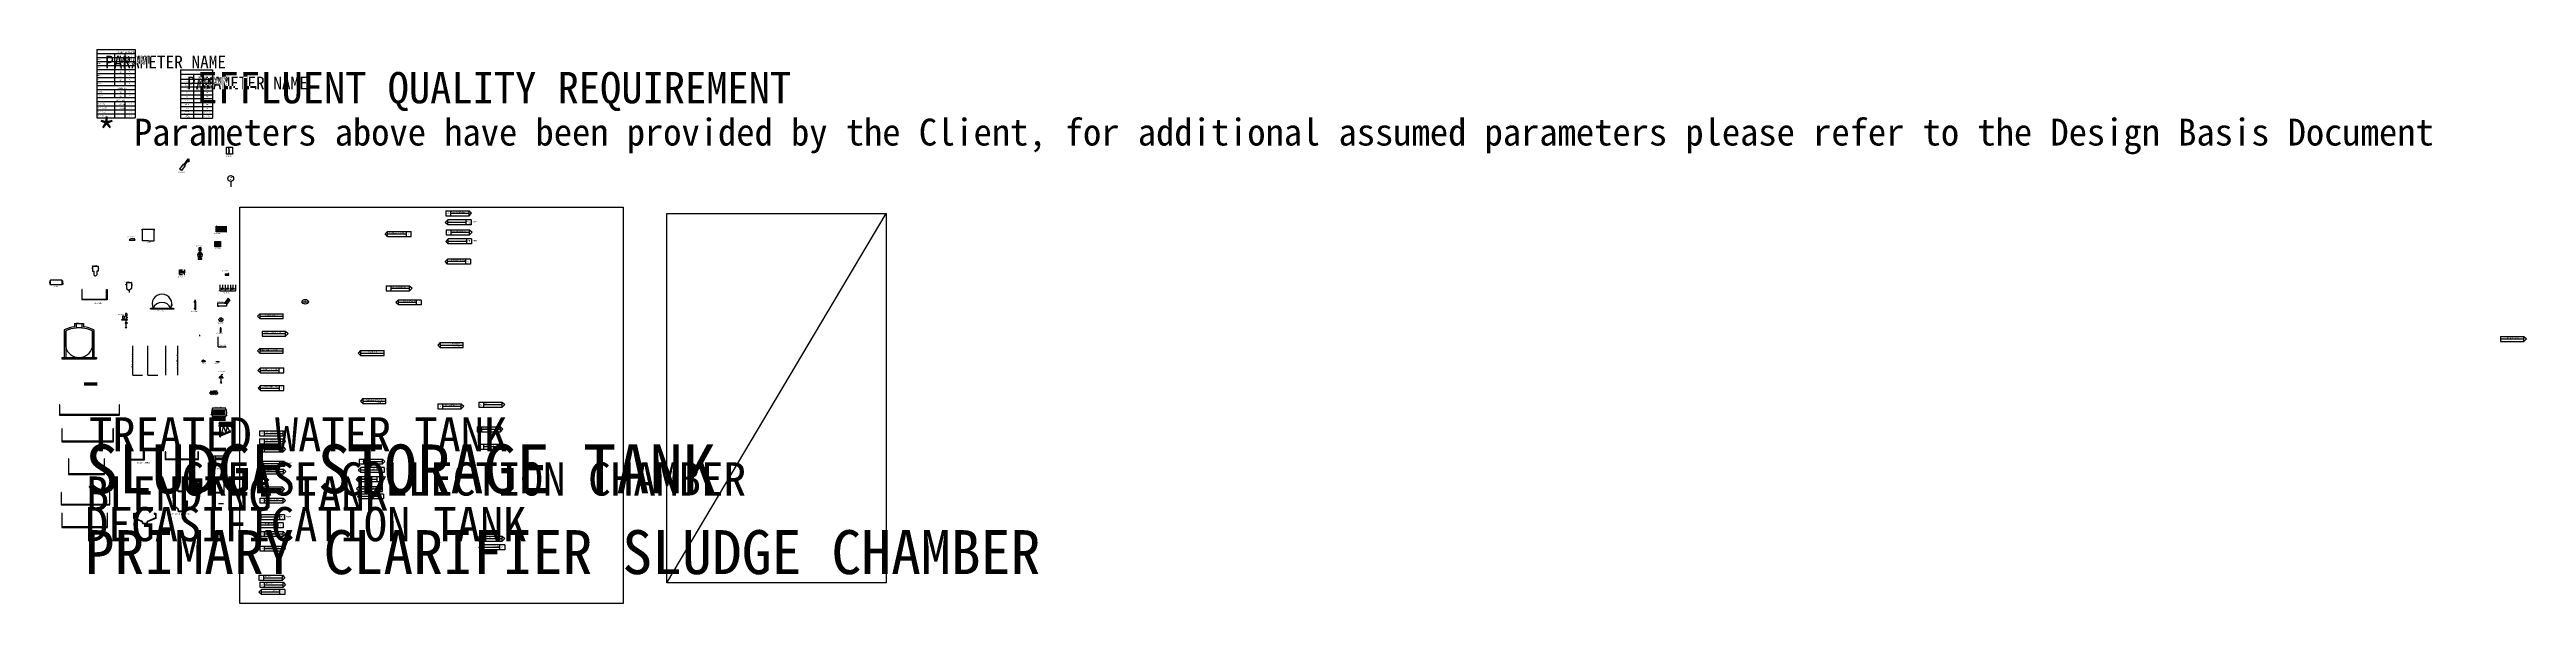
# Model space of a CAD drawing. Extents: x 2684 to 7761, y 1353 to 2487.
import ezdxf
from ezdxf.enums import TextEntityAlignment as Align

# ---------------------------------------------------------------- set-up
doc = ezdxf.new("R2018")
doc.units = 0
doc.header["$LTSCALE"] = 0.25
doc.linetypes.add('DASHEDX2', pattern=[38.1, 25.4, -12.7])
doc.layers.add('controll', color=150, linetype='Continuous', lineweight=25)
for name, color, linetype, lineweight, true_color in [('equipment', 5, 'Continuous', 25, 0x0000ff), ('instrumentation', 7, 'Continuous', 25, 0xffffff), ('sewer', 7, 'Continuous', 25, 0x1c2600), ('Text', 7, 'Continuous', 25, 0xffffff), ('unit', 1, 'Continuous', 25, 0xff0000)]:
    doc.layers.add(name, color=color, linetype=linetype, lineweight=lineweight, true_color=true_color)
for name, color, linetype in [('pipeTag', 7, 'Continuous'), ('RefAL19Water$0$Text', 7, 'Continuous'), ('RefAL7WasteAir$0$Text', 7, 'Continuous'), ('RefAR18Water$0$Text', 7, 'Continuous'), ('RefAR26Leachate$0$Text', 7, 'Continuous'), ('RefARRecSludge$0$Text', 7, 'Continuous')]:
    doc.layers.add(name, color=color, linetype=linetype)
doc.layers.add('valve', color=7, linetype='Continuous', lineweight=25, true_color=0xffffff, plot=False)
doc.styles.add('FlareSeparator$0$Organica', font='arial.ttf')
doc.styles.add('Organica', font='arial.ttf')
doc.styles.add('PDBlowerVFDdrive_BlowerMBR_Tank$0$Organica', font='arial.ttf')
doc.styles.add('RefAL15Water$0$Organica', font='arial.ttf')
doc.styles.add('RefAL17Water$0$Organica', font='arial.ttf')
doc.styles.add('RefAL19Water$0$Organica', font='arial.ttf')
doc.styles.add('RefAL1AirfromSludge$0$Organica', font='arial.ttf')
doc.styles.add('RefAL1AirToBiofilter$0$Organica', font='arial.ttf')
doc.styles.add('RefAL23Leachate$0$Organica', font='arial.ttf')
doc.styles.add('RefAL26Leachate$0$Organica', font='arial.ttf')
doc.styles.add('RefAL2UtilityWater$0$Organica', font='arial.ttf')
doc.styles.add('RefAL3UtilityWater$0$Organica', font='arial.ttf')
doc.styles.add('RefAL5Leachate$0$Organica', font='arial.ttf')
doc.styles.add('RefAL7WasteAir$0$Organica', font='arial.ttf')
doc.styles.add('RefALPoly$0$Organica', font='arial.ttf')
doc.styles.add('RefALPotable$0$Organica', font='arial.ttf')
doc.styles.add('RefALRecSludge$0$Organica', font='arial.ttf')
doc.styles.add('RefALTransport$0$Organica', font='arial.ttf')
doc.styles.add('RefAR10Sludge$0$Organica', font='arial.ttf')
doc.styles.add('RefAR12Gas$0$Organica', font='arial.ttf')
doc.styles.add('RefAR13Sludge$0$Organica', font='arial.ttf')
doc.styles.add('RefAR14Water$0$Organica', font='arial.ttf')
doc.styles.add('RefAR16Water$0$Organica', font='arial.ttf')
doc.styles.add('RefAR18Water$0$Organica', font='arial.ttf')
doc.styles.add('RefAR22WasteSludge$0$Organica', font='arial.ttf')
doc.styles.add('RefAR24UtilityWater$0$Organica', font='arial.ttf')
doc.styles.add('RefAR25UtilityWater$0$Organica', font='arial.ttf')
doc.styles.add('RefAR2UtilityWater$0$Organica', font='arial.ttf')
doc.styles.add('RefAR3UtilityWater$0$Organica', font='arial.ttf')
doc.styles.add('RefAR4Leachate$0$Organica', font='arial.ttf')
doc.styles.add('RefAR7WasteAir$0$Organica', font='arial.ttf')
doc.styles.add('RefARNaturalGas$0$Organica', font='arial.ttf')
doc.styles.add('RefARRecSludge$0$Organica', font='arial.ttf')
doc.styles.add('RefPIDBOD$0$Organica', font='arial.ttf')
doc.styles.add('RefPIDDistChamber$0$Organica', font='arial.ttf')
doc.styles.add('RefPIDDistChamber$0$Standard', font='arial.ttf')
doc.styles.add('RefPIDEfluent$0$Organica', font='arial.ttf')
doc.styles.add('RefPIDInfluent$0$Organica', font='arial.ttf')
doc.styles.add('RefPIDInstrumentAirUnits$0$Organica', font='arial.ttf')
doc.styles.add('RefPIDVortex$0$Organica', font='arial.ttf')
doc.styles.add('WasteContainer_Screeningcontainer_SB$0$Organica', font='arial.ttf')

# ---------------------------------------------------------------- blocks, each defined once
blk = doc.blocks.new('*U46')
for p, q in [((2.6, 2.5), (0, 2.5)), ((2.5, 3.5), (2, 3.5)), ((2.5, 2.5), (2.5, 3.5)), ((2.5, 3.5), (3, 3.5)), ((5, 1.2), (6, 1.2)), ((6, 1.2), (6, 1.8)), ((6, 1.2), (6, 0.8))]:
    blk.add_line(p, q)
blk.add_lwpolyline([(0, 2.5), (5, 2.5), (5, 0), (0, 0)], close=True)
at = {"insert": (2.2, -2.4), "char_height": 2, "width": 5.34, "attachment_point": 6, "line_spacing_factor": 0.9, "style": 'Organica'}
blk.add_mtext('{\\W0.9;TC-}', dxfattribs=at)
at = {"style": 'Organica', "flags": 1}
for tag, p in [('PROCESSUNITAREA', (46.7, 9.9)), ('MANUFACTURE', (46.7, 13.3)), ('MATERIAL', (46.7, 22.7)), ('MODEL', (46.7, 16.4)), ('NOTE', (46.7, 25.8))]:
    blk.add_attdef(tag, text='', height=2, dxfattribs=at).set_placement(p, align=Align.MIDDLE_CENTER)
at = {"style": 'Organica', "width": 0.9, "flags": 8}
blk.add_attdef('TAG', text='', height=2, dxfattribs=at).set_placement((4.5, -2.4), align=Align.MIDDLE_CENTER)
blk = doc.blocks.new('*U45')
for p, q in [((11.6, 10), (-11.6, 10)), ((-11.6, 0), (-11.6, 10)), ((11.6, 0), (-11.6, 0)), ((11.6, 10), (11.6, 0)), ((13.2, 2.3), (14.2, 2.3)), ((14.2, 2.3), (14.2, 2.8)), ((14.2, 2.3), (14.2, 1.8))]:
    blk.add_line(p, q)
for centre, start, end in [((-6.9, 5), 133.1498, 226.8502), ((6.9, 5), 313.1498, 46.8502)]:
    blk.add_arc(centre, 6.85, start, end)
at = {"insert": (0.1, -3.1), "char_height": 2, "width": 5.34, "attachment_point": 6, "line_spacing_factor": 0.9, "style": 'Organica'}
blk.add_mtext('{\\W0.9;OU-}', dxfattribs=at)
at = {"style": 'Organica', "flags": 1}
for tag, p in [('PROCESSUNITAREA', (29.8, 8.1)), ('MANUFACTURE', (28.3, 14.9)), ('RUNNINGHOURS', (29.8, 11.7)), ('MATERIAL', (28.3, 24.3)), ('POWER', (28.3, 21.1)), ('MODEL', (28.3, 18)), ('NOTE', (28.3, 27.4))]:
    blk.add_attdef(tag, text='', height=2, dxfattribs=at).set_placement(p, align=Align.MIDDLE_CENTER)
at = {"style": 'Organica', "width": 0.9, "flags": 8}
blk.add_attdef('TAG', text='', height=2, dxfattribs=at).set_placement((2.4, -3.1), align=Align.MIDDLE_CENTER)
blk = doc.blocks.new('*U54')
blk.add_circle((0, 0), 4)
blk.add_solid([(-3.4, -2.1), (0, 4), (3.4, -2.1)])
at = {"char_height": 2, "width": 5.34, "attachment_point": 6, "line_spacing_factor": 0.9, "style": 'Organica'}
for insert in [(-2.7, -7.2), (2.2, -7.2)]:
    blk.add_mtext('{\\W0.9;-}', dxfattribs=dict(at, insert=insert))
at = {"style": 'Organica', "flags": 1}
for tag, p in [('MATERIAL_IMPELLER', (-13.9, 87.6)), ('MATERIAL_HOUSING', (-13.9, 90.6)), ('CONSUMED_POWER', (-13.9, 78.4)), ('INSTALLED_POWER', (-13.9, 81.4)), ('RUNNINGHOURS', (-13.4, 50.6)), ('NOTE_CHINESE', (-13.9, 93.7)), ('MANUFACTURE', (-13.9, 72.2)), ('UNIT_CAPACITY', (-13.4, 69.1)), ('INSTALLATION', (-13.4, 57)), ('SP_CAPACITY', (-13.4, 66.2)), ('PUMP_TYPE', (-13.9, 99.7)), ('UNIT_HEAD', (-13.4, 63.1)), ('SP_HEAD', (-13.4, 60.1)), ('STB_DTY', (-13.4, 53.6)), ('MODEL', (-13.9, 75.3)), ('NOTE', (-13.9, 96.7)), ('PROCESSUNITAREA', (-13.9, 23.6)), ('HOSTNAME', (-13, 46.9)), ('DO', (-13.9, 38.6)), ('PO', (-13.9, 26.6)), ('DI', (-13.9, 41.6))]:
    blk.add_attdef(tag, text='', height=2, dxfattribs=at).set_placement(p, align=Align.MIDDLE_CENTER)
at = {"style": 'Organica', "width": 0.9}
blk.add_attdef('AREA_CODE', text='', height=2, dxfattribs=at).set_placement((-3.7, -7.1), align=Align.MIDDLE_RIGHT)
at = {"style": 'Organica'}
blk.add_attdef('TAG_ID', text='', height=2, dxfattribs=at).set_placement((1.3, -7.2), align=Align.MIDDLE_RIGHT)
at = {"style": 'Organica', "width": 0.9, "flags": 8}
blk.add_attdef('TAG', text='', height=2, dxfattribs=at).set_placement((4.5, -7.2), align=Align.MIDDLE_CENTER)
blk = doc.blocks.new('*U51')
for p, q in [((0, 1.5), (5, 1.5)), ((0, 1.5), (0, -1.5)), ((5, -1.5), (5, 1.5)), ((5, 0), (7, 0)), ((0, -1.5), (5, -1.5))]:
    blk.add_line(p, q)
for centre, start, end in [((8.2, 1.2), 133.3642, 226.6358), ((5.8, 1.2), 313.3642, 46.6358), ((8.2, -1.2), 133.3642, 226.6358), ((5.8, -1.2), 313.3642, 46.6358)]:
    blk.add_arc(centre, 1.71, start, end)
at = {"char_height": 2, "width": 5.34, "attachment_point": 6, "line_spacing_factor": 0.9, "style": 'Organica'}
for insert in [(-2.3, 7.4), (2.5, 7.4)]:
    blk.add_mtext('{\\W0.9;-}', dxfattribs=dict(at, insert=insert))
at = {"style": 'Organica', "flags": 1}
for tag, p in [('POWER_CONSUMED', (24.2, 78.9)), ('POWER_INSTALLED', (24.2, 81.9)), ('MATERIAL_SHAFT', (24.2, 88.1)), ('MATERIAL_BLADE', (24.2, 85.1)), ('MATERIAL_BODY', (24.2, 91.1)), ('NOTE_CHINESE', (24.2, 94.2)), ('MANUFACTURE', (24.2, 72.7)), ('UNIT_TANKW', (24.4, 69.4)), ('EQUIP_TYPE', (24.2, 100.2)), ('UNIT_TANKD', (24.4, 63.4)), ('UNIT_TANKV', (24.4, 60.4)), ('UNIT_TANKL', (24.4, 66.4)), ('SP_TANKW', (24.4, 57.4)), ('SP_TANKD', (24.4, 51.1)), ('SP_TANKL', (24.4, 54.2)), ('MODEL', (24.2, 75.8)), ('NOTE', (24.2, 97.2)), ('PROCESSUNITAREA', (25.4, 13.7)), ('NUMBER_OF_UNIT', (25.4, 17.6)), ('RUNNINGHOURS', (25.4, 39)), ('INSTALLATION', (24.6, 41.9)), ('SP_TANKV', (24.4, 48.1)), ('STB_DTY', (24.6, 44.9)), ('DO', (25.4, 33)), ('PO', (25.4, 21)), ('PB', (25.4, 24)), ('DI', (25.4, 36))]:
    blk.add_attdef(tag, text='', height=2, dxfattribs=at).set_placement(p, align=Align.MIDDLE_CENTER)
at = {"style": 'Organica', "width": 0.9}
for tag, p in [('AREA_CODE', (-3.1, 7.4)), ('TAG_ID', (1.6, 7.4))]:
    blk.add_attdef(tag, text='', height=2, dxfattribs=at).set_placement(p, align=Align.MIDDLE_RIGHT)
at = {"style": 'Organica', "width": 0.9, "flags": 8}
blk.add_attdef('TAG', text='', height=2, dxfattribs=at).set_placement((4.8, 7.4), align=Align.MIDDLE_CENTER)
blk = doc.blocks.new('*U33')
for p, q in [((-0.9, 1.2), (-0.9, 1.7)), ((0, 1.2), (-0.9, 1.2)), ((-0.9, 1.2), (-0.9, 0.7)), ((0, 12.4), (0, 0)), ((0, 0), (10.6, 0)), ((5.3, 12.4), (5.3, 4.4)), ((10.6, 12.4), (10.6, 0)), ((10.6, 0), (21.3, 0)), ((16, 12.4), (16, 4.4)), ((21.3, 12.4), (21.3, 0)), ((21.3, 0), (31.9, 0)), ((26.6, 12.4), (26.6, 4.4)), ((31.9, 12.4), (31.9, 0)), ((31.9, 1.2), (32.8, 1.2)), ((32.8, 1.2), (32.8, 1.7)), ((32.8, 1.2), (32.8, 0.7))]:
    blk.add_line(p, q)
at = {"extrusion": (0, 0, -1)}
for centre in [(3.8, 4.4), (14.5, 4.4), (25.1, 4.4)]:
    blk.add_ellipse(centre, major_axis=(1.48, 0), ratio=0.454465, dxfattribs=at)
for centre in [(6.8, 4.4), (17.4, 4.4), (28.1, 4.4)]:
    blk.add_ellipse(centre, major_axis=(-1.48, 0), ratio=0.454465)
at = {"char_height": 2, "width": 5.34, "attachment_point": 6, "line_spacing_factor": 0.9, "style": 'Organica'}
for insert in [(11.5, -3.5), (15.7, -3.5)]:
    blk.add_mtext('{\\W0.9;-}', dxfattribs=dict(at, insert=insert))
at = {"style": 'Organica', "flags": 1}
for tag, p in [('CONSUMED_POWER', (49.4, 69.3)), ('INSTALLED_POWER', (49.4, 60)), ('NOTE_CHINESE', (49.4, 72.3)), ('MANUFACTURE', (49.4, 53.7)), ('EQUIP_TYPE', (49.4, 78.3)), ('UNIT_FLOW', (50, 50.7)), ('MATERIAL', (49.4, 63.2)), ('STB_DTY', (49.4, 66.3)), ('MODEL', (49.4, 56.8)), ('NOTE', (49.4, 75.3)), ('PROCESSUNITAREA', (50.2, 26)), ('RUNNINGHOURS', (50.2, 41.4)), ('INSTALLATION', (50.5, 44.5)), ('SP_FLOW', (50, 47.7)), ('DO', (50.2, 35.4)), ('PO', (50.2, 29.4)), ('PB', (50.2, 32.4)), ('DI', (50.2, 38.4))]:
    blk.add_attdef(tag, text='', height=2, dxfattribs=at).set_placement(p, align=Align.MIDDLE_CENTER)
at = {"style": 'Organica', "width": 0.9}
for tag, p in [('AREA_CODE', (10.7, -3.5)), ('TAG_ID', (14.9, -3.5))]:
    blk.add_attdef(tag, text='', height=2, dxfattribs=at).set_placement(p, align=Align.MIDDLE_RIGHT)
at = {"style": 'Organica', "width": 0.9, "flags": 8}
blk.add_attdef('TAG', text='', height=2, dxfattribs=at).set_placement((18, -3.5), align=Align.MIDDLE_CENTER)
blk = doc.blocks.new('*U44')
for p, q in [((-4.4, 18.2), (-4.4, 17.2)), ((-3.5, 17.7), (-4.4, 17.7)), ((-3.5, 22.9), (20.5, 22.9)), ((-3.5, 22.9), (-3.5, 15.9)), ((0, 11.2), (-3.5, 15.9)), ((5.5, 3.9), (1.3, 9.5)), ((2.9, 18), (3.4, 18.5)), ((2.9, 16.4), (3.4, 17)), ((2.9, 14.8), (3.4, 15.4)), ((3.9, 18), (3.4, 18.5)), ((3.9, 16.4), (3.4, 17)), ((3.9, 14.8), (3.4, 15.4)), ((3.9, 18), (4.3, 18.5)), ((3.9, 16.4), (4.3, 17)), ((3.9, 14.8), (4.3, 15.4)), ((4.8, 18), (4.3, 18.5)), ((4.8, 16.4), (4.3, 17)), ((4.8, 14.8), (4.3, 15.4)), ((4.8, 18), (5.3, 18.5)), ((4.8, 16.4), (5.3, 17)), ((4.8, 14.8), (5.3, 15.4)), ((5.8, 18), (5.3, 18.5)), ((5.8, 16.4), (5.3, 17)), ((5.8, 14.8), (5.3, 15.4)), ((8.5, 3.9), (5.5, 3.9)), ((5.8, 18), (6.2, 18.5)), ((5.8, 16.4), (6.2, 17)), ((5.8, 14.8), (6.2, 15.4)), ((6.7, 18), (6.2, 18.5)), ((6.7, 16.4), (6.2, 17)), ((6.7, 14.8), (6.2, 15.4)), ((6.7, 18), (7.2, 18.5)), ((6.7, 16.4), (7.2, 17)), ((6.7, 14.8), (7.2, 15.4)), ((7.7, 18), (7.2, 18.5)), ((7.7, 16.4), (7.2, 17)), ((7.7, 14.8), (7.2, 15.4)), ((7.7, 18), (8.1, 18.5)), ((7.7, 16.4), (8.1, 17)), ((7.7, 14.8), (8.1, 15.4)), ((9, 2.9), (8, 2.9)), ((8.6, 18), (8.1, 18.5)), ((8.6, 16.4), (8.1, 17)), ((8.6, 14.8), (8.1, 15.4)), ((8.5, 3.9), (11.5, 3.9)), ((8.5, 3.9), (8.5, 2.9)), ((8.6, 18), (9.1, 18.5)), ((8.6, 16.4), (9.1, 17)), ((8.6, 14.8), (9.1, 15.4)), ((9.6, 18), (9.1, 18.5)), ((9.6, 16.4), (9.1, 17)), ((9.6, 14.8), (9.1, 15.4)), ((9.6, 18), (10.1, 18.5)), ((9.6, 16.4), (10.1, 17)), ((9.6, 14.8), (10.1, 15.4)), ((10.5, 18), (10.1, 18.5)), ((10.5, 16.4), (10.1, 17)), ((10.5, 14.8), (10.1, 15.4)), ((10.5, 18), (11, 18.5)), ((10.5, 16.4), (11, 17)), ((10.5, 14.8), (11, 15.4)), ((11.5, 18), (11, 18.5)), ((11.5, 16.4), (11, 17)), ((11.5, 14.8), (11, 15.4)), ((11.5, 18), (12, 18.5)), ((11.5, 16.4), (12, 17)), ((11.5, 14.8), (12, 15.4)), ((11.5, 3.9), (15.7, 9.5)), ((12.4, 18), (12, 18.5)), ((12.4, 16.4), (12, 17)), ((12.4, 14.8), (12, 15.4)), ((12.4, 18), (12.9, 18.5)), ((12.4, 16.4), (12.9, 17)), ((12.4, 14.8), (12.9, 15.4)), ((13.4, 18), (12.9, 18.5)), ((13.4, 16.4), (12.9, 17)), ((13.4, 14.8), (12.9, 15.4)), ((13.4, 18), (13.9, 18.5)), ((13.4, 16.4), (13.9, 17)), ((13.4, 14.8), (13.9, 15.4)), ((14.3, 18), (13.9, 18.5)), ((14.3, 16.4), (13.9, 17)), ((14.3, 14.8), (13.9, 15.4)), ((17, 11.2), (20.5, 15.9)), ((20.5, 22.9), (20.5, 15.9)), ((20.5, 17.7), (21.4, 17.7)), ((21.4, 18.2), (21.4, 17.2))]:
    blk.add_line(p, q)
for points in [[(1.3, 20.1), (0, 20.1), (0, 0), (1.3, 0)], [(15.7, 20.1), (17, 20.1), (17, 0), (15.7, 0)]]:
    blk.add_lwpolyline(points, close=True)
at = {"insert": (8, -3.7), "char_height": 2, "width": 5.34, "attachment_point": 6, "line_spacing_factor": 0.9, "style": 'Organica'}
blk.add_mtext('{\\W0.9;CE-}', dxfattribs=at)
at = {"style": 'Organica', "flags": 1}
for tag, p in [('NOTE_CHINESE', (54.5, 52.9)), ('MATERIAL', (54.5, 49.8)), ('NOTE', (54.5, 55.9)), ('CONSUMED_POWER', (54.5, 43.6)), ('INSTALLED_POWER', (54.5, 46.6)), ('PROCESSUNITAREA', (55.4, 19.7)), ('MANUFACTURE', (54.5, 37.4)), ('RUNNINGHOURS', (55.4, 23.6)), ('INSTALLATION', (55.6, 28.1)), ('STB_DTY', (55.1, 31.3)), ('MODEL', (54.5, 40.5)), ('FLOW', (55.1, 34.3))]:
    blk.add_attdef(tag, text='', height=2, dxfattribs=at).set_placement(p, align=Align.MIDDLE_CENTER)
at = {"style": 'Organica', "width": 0.9, "flags": 8}
blk.add_attdef('TAG', text='', height=2, dxfattribs=at).set_placement((10.4, -3.7), align=Align.MIDDLE_CENTER)
blk = doc.blocks.new('*U41')
blk.add_hatch(color=256).paths.add_polyline_path([(0, 0), (-1.4, -1.6), (1.4, -1.6)])
for p, q in [((-2.6, 9.7), (-2.6, 10.9)), ((-2.6, 10.9), (2.6, 10.9)), ((2.6, 9.7), (-2.6, 9.7)), ((-1.4, -1.6), (0, 0)), ((0, 0), (0, 13.3)), ((1.4, -1.6), (0, 0)), ((2, 15.3), (3.6, 15.3)), ((2.6, 9.7), (2.6, 10.9)), ((-1.4, -1.6), (1.4, -1.6))]:
    blk.add_line(p, q)
for centre in [(-2.6, 8.7), (2.6, 8.7)]:
    blk.add_circle(centre, 1)
blk.add_arc((2, 13.3), 2, 90, 180)
at = {"char_height": 2, "width": 5.34, "attachment_point": 6, "line_spacing_factor": 0.9, "style": 'Organica'}
for insert in [(-1.9, 21.1), (2.5, 21.1)]:
    blk.add_mtext('{\\W0.9;-}', dxfattribs=dict(at, insert=insert))
at = {"style": 'Organica', "flags": 1}
for tag, p in [('NOTE_CHINESE', (20, 101.6)), ('EQUIP_TYPE', (20, 107.6)), ('NOTE', (20, 104.6)), ('MATERIAL_ABOVE_WATER', (20, 71.5)), ('MATERIAL_SUBSURFACE', (20, 74.6)), ('CONSUMED_POWER', (20, 65.3)), ('INSTALLED_POWER', (20, 68.3)), ('MANUFACTURE', (20, 59.1)), ('UNIT_LENGTH', (20, 98.6)), ('UNIT_BOARD', (20, 89.6)), ('UNIT_WIDTH', (20, 95.6)), ('UNIT_LEVEL', (20, 92.6)), ('SP_LENGTH', (20, 86.6)), ('RUNNINGHOURS', (23.2, 53.5)), ('SP_BOARD', (20, 77.6)), ('SP_WIDTH', (20, 83.6)), ('SP_LEVEL', (20, 80.6)), ('STB_DTY', (20.1, 56.4)), ('MODEL', (20, 62.2)), ('DI', (23.2, 50.5)), ('PROCESSUNITAREA', (23.2, 32.2)), ('AO', (23.2, 41.5)), ('DO', (23.2, 47.5)), ('PO', (23.2, 38.5)), ('PB', (23.2, 35.5)), ('AI', (23.2, 44.5))]:
    blk.add_attdef(tag, text='', height=2, dxfattribs=at).set_placement(p, align=Align.MIDDLE_CENTER)
at = {"style": 'Organica', "width": 0.9}
for tag, p in [('AREA_CODE', (-2.7, 21.1)), ('TAG_ID', (1.8, 21.1))]:
    blk.add_attdef(tag, text='', height=2, dxfattribs=at).set_placement(p, align=Align.MIDDLE_RIGHT)
at = {"style": 'Organica', "width": 0.9, "flags": 8}
blk.add_attdef('TAG', text='', height=2, dxfattribs=at).set_placement((4.8, 21.1), align=Align.MIDDLE_CENTER)
blk = doc.blocks.new('*U52')
for p, q in [((0.5, 9), (-0.5, 9)), ((0.5, 8), (0.5, 9)), ((0.5, 9), (1.5, 9))]:
    blk.add_line(p, q)
blk.add_lwpolyline([(0, 8), (1, 8), (1, 0), (0, 0)], close=True)
at = {"insert": (-3.7, -2.1), "char_height": 2, "width": 5.34, "attachment_point": 6, "line_spacing_factor": 0.9, "style": 'Organica'}
blk.add_mtext('{\\W0.9;-}', dxfattribs=at)
at = {"style": 'Organica', "flags": 1}
for tag, p in [('MATERIAL_SEALING', (37.6, 65.2)), ('MATERIAL_FRAME', (37.6, 74.2)), ('MATERIAL_BODY', (37.6, 68.2)), ('MATERIAL_STEM', (37.6, 71.2)), ('NOTE_CHINESE', (37.6, 77.3)), ('MANUFACTURE', (37.6, 52.8)), ('EQUIP_TYPE', (37.6, 83.3)), ('MODEL', (37.6, 55.9)), ('NOTE', (37.6, 80.3)), ('UNIT_WATER_LEVEL', (37.8, 49.3)), ('SP_WATER_LEVEL', (37.8, 40.5)), ('UNIT_CHANNELW', (37.8, 43.5)), ('UNIT_CHANNELH', (37.8, 46.3)), ('SP_CHANNELW', (37.8, 37.5)), ('SP_CHANNELH', (37.8, 34.3)), ('STB_DTY', (37.8, 31.3))]:
    blk.add_attdef(tag, text='', height=2, dxfattribs=at).set_placement(p, align=Align.MIDDLE_CENTER)
at = {"style": 'Organica', "width": 0.9}
blk.add_attdef('AREA_CODE', text='', height=2, dxfattribs=at).set_placement((-4.5, -2.1), align=Align.MIDDLE_RIGHT)
at = {"style": 'Organica', "width": 0.9, "flags": 8}
blk.add_attdef('TAG', text='', height=2, dxfattribs=at).set_placement((2.8, -2.1), align=Align.MIDDLE_CENTER)
blk.add_wipeout([(0, 8), (1, 8), (1, 0), (0, 0)])
for p, q in [((0, 8), (1, 8)), ((0, 0), (0, 8)), ((0, 0), (1, 0)), ((1, 0), (1, 8))]:
    blk.add_line(p, q)
at = {"insert": (0.5, -2.1), "char_height": 2, "width": 5.34, "attachment_point": 6, "line_spacing_factor": 0.9, "style": 'Organica'}
blk.add_mtext('{\\W0.9;-}', dxfattribs=at)
at = {"style": 'Organica', "flags": 1}
blk.add_attdef('PROCESSUNITAREA', text='', height=2, dxfattribs=at).set_placement((37.8, 27.7), align=Align.MIDDLE_CENTER)
at = {"style": 'Organica', "width": 0.9}
blk.add_attdef('TAG_ID', text='', height=2, dxfattribs=at).set_placement((-0.3, -2.1), align=Align.MIDDLE_RIGHT)
blk = doc.blocks.new('*U48')
for p, q in [((15, 3), (0, 3)), ((0, 0), (0, 3)), ((0, 0), (15, 0)), ((0.7, 2.5), (1.8, 0.5)), ((3.9, 3), (1.3, 5.2)), ((1.3, 5.2), (6.7, 5.2)), ((1.8, 0.5), (3, 2.5)), ((3, 2.5), (4.1, 0.5)), ((4.1, 0.5), (5.3, 2.5)), ((5.3, 2.5), (6.3, 0.5)), ((6.3, 0.5), (7.6, 2.5)), ((14.4, 5.2), (6.7, 5.2)), ((7.6, 2.5), (8.6, 0.5)), ((8.6, 0.5), (9.8, 2.5)), ((9.8, 2.5), (10.9, 0.5)), ((10.9, 0.5), (12.1, 2.5)), ((11.8, 3), (14.4, 5.2)), ((15, 0), (15, 3)), ((15, 1.5), (16, 1.5)), ((16, 1.5), (16, 2)), ((16, 1.5), (16, 1))]:
    blk.add_line(p, q)
at = {"char_height": 2, "width": 5.34, "attachment_point": 6, "line_spacing_factor": 0.9, "style": 'Organica'}
for insert in [(4.8, -2.4), (9.2, -2.4)]:
    blk.add_mtext('{\\W0.9;-}', dxfattribs=dict(at, insert=insert))
at = {"style": 'Organica', "flags": 1}
for tag, p in [('MATERIAL_SCREW_LINER', (37.2, 67.5)), ('MATERIAL_CARPENTRY', (37.2, 61.4)), ('CONSUMED_POWER', (37.2, 70.5)), ('INSTALLED_POWER', (37.2, 58.2)), ('MATERIAL_SCREW', (37.2, 64.5)), ('NOTE_CHINESE', (37.2, 73.5)), ('MANUFACTURE', (37.2, 52)), ('EQUIP_TYPE', (37.2, 79.5)), ('MODEL', (37.2, 55.1)), ('NOTE', (37.2, 76.5)), ('PROCESSUNITAREA', (39.5, 24.3)), ('RUNNINGHOURS', (39.5, 39.3)), ('UNIT_FLOW', (37.1, 49)), ('SP_FLOW', (37.1, 46)), ('STB_DTY', (37.1, 43)), ('DO', (39.5, 33.3)), ('PO', (39.5, 27.3)), ('PB', (39.5, 30.3)), ('DI', (39.5, 36.3))]:
    blk.add_attdef(tag, text='', height=2, dxfattribs=at).set_placement(p, align=Align.MIDDLE_CENTER)
at = {"style": 'Organica', "width": 0.9}
blk.add_attdef('AREA_CODE', text='', height=2, dxfattribs=at).set_placement((4, -2.4), align=Align.MIDDLE_RIGHT)
at = {"style": 'Organica', "width": 0.9, "flags": 8}
blk.add_attdef('TAG_ID', text='', height=2, dxfattribs=at).set_placement((8.5, -2.4), align=Align.MIDDLE_RIGHT)
blk.add_attdef('TAG', text='', height=2, dxfattribs=at).set_placement((11.5, -2.4), align=Align.MIDDLE_CENTER)
blk = doc.blocks.new('*U42')
for p, q in [((-16.2, 4.7), (-16.2, 5.2)), ((-15.2, 4.7), (-16.2, 4.7)), ((-16.2, 4.7), (-16.2, 4.2)), ((13.6, 17.5), (-13.6, 17.5)), ((13.6, 0), (-13.6, 0)), ((-11.8, 2.8), (-11.8, 14.8)), ((-9.4, 2.8), (-9.4, 14.8)), ((-7.1, 2.8), (-7.1, 14.8)), ((-4.7, 2.8), (-4.7, 14.8)), ((-2.4, 2.8), (-2.4, 14.8)), ((0, 2.8), (0, 14.8)), ((2.4, 2.8), (2.4, 14.8)), ((4.7, 2.8), (4.7, 14.8)), ((7.1, 2.8), (7.1, 14.8)), ((9.4, 2.8), (9.4, 14.8)), ((11.8, 2.8), (11.8, 14.8)), ((14.7, 2.5), (15.7, 2.5)), ((15.7, 2.5), (15.7, 3)), ((15.7, 2.5), (15.7, 2)), ((10.6, -1), (10.1, -1)), ((10.6, 0), (10.6, -1)), ((10.6, -1), (11.1, -1))]:
    blk.add_line(p, q)
for centre, radius, start, end in [((4.5, 8.8), 20.1, 154.1926, 205.8074), ((-1.8, 8.8), 17.6, 330.2485, 29.7515)]:
    blk.add_arc(centre, radius, start, end)
at = {"char_height": 2, "width": 5.34, "attachment_point": 6, "line_spacing_factor": 0.9, "style": 'Organica'}
for insert in [(-3.1, 20.1), (1, 20.1)]:
    blk.add_mtext('{\\W0.9;-}', dxfattribs=dict(at, insert=insert))
at = {"style": 'Organica', "flags": 1}
for tag, p in [('NOTE_CHINES', (29.1, 101.4)), ('EQUIP_TYPE', (29.1, 107.4)), ('NOTE', (29.1, 104.4)), ('CONSUMED_POWER', (29.1, 89.1)), ('INSTALLED_POWER', (29.1, 92.1)), ('UNIT_TSS_OUTLET', (28.8, 73.2)), ('SP_TSS_OUTLET', (28.8, 64.2)), ('UNIT_TSS_INLET', (28.8, 76.2)), ('UNIT_CAPACITY', (28.8, 79.2)), ('MANUFACTURE', (29.1, 82.9)), ('SP_TSS_INLET', (28.8, 67.2)), ('SP_CAPACITY', (28.8, 70.2)), ('RUNNINGHOURS', (31.6, 57.4)), ('MATERIAL', (29.1, 95.3)), ('STB_DTY', (29.1, 98.4)), ('FILTER', (28.8, 61.1)), ('MODEL', (29.1, 86)), ('DO', (31.6, 51.4)), ('DI', (31.6, 54.4)), ('PROCESSUNITAREA', (31.6, 36)), ('AO', (31.6, 45.4)), ('PO', (31.6, 42.4)), ('PB', (31.6, 39.4)), ('AI', (31.6, 48.4))]:
    blk.add_attdef(tag, text='', height=2, dxfattribs=at).set_placement(p, align=Align.MIDDLE_CENTER)
at = {"style": 'Organica', "width": 0.9}
for tag, p in [('AREA_CODE', (-4, 20.1)), ('TAG_ID', (0.3, 20.1))]:
    blk.add_attdef(tag, text='', height=2, dxfattribs=at).set_placement(p, align=Align.MIDDLE_RIGHT)
at = {"style": 'Organica', "width": 0.9, "flags": 8}
blk.add_attdef('TAG', text='', height=2, dxfattribs=at).set_placement((3.4, 20.1), align=Align.MIDDLE_CENTER)
blk = doc.blocks.new('*U43')
blk.add_hatch(color=256).paths.add_polyline_path([(-21.8, -15.8), (-21.8, -18.4), (-1.3, -9.8), (-1.3, -7.1)])
for p, q in [((-24.8, 1.6), (-24.8, 3.3)), ((-24.8, 3.3), (0.6, 3.3)), ((0.6, 1.6), (-24.8, 1.6)), ((-24.5, 9.8), (0.6, 9.8)), ((-24.5, 9.7), (-24.5, 9.8)), ((0.6, 9.7), (-24.5, 9.7)), ((-24.5, 7.5), (0.6, 7.5)), ((-24.5, 7.3), (-24.5, 7.5)), ((0.6, 7.3), (-24.5, 7.3)), ((-24.5, 5.2), (0.6, 5.2)), ((-24.5, 5), (-24.5, 5.2)), ((0.6, 5), (-24.5, 5)), ((-24.3, 7.5), (-24.3, 9.7)), ((-24.3, 5.2), (-24.3, 7.3)), ((-24.3, 3.3), (-24.3, 5)), ((-24.1, 7.5), (-24.1, 9.7)), ((-24.1, 5.2), (-24.1, 7.3)), ((-24.1, 3.3), (-24.1, 5)), ((-23.3, -19.8), (-23.3, 1.6)), ((-21.8, -19.8), (-21.8, 1.6)), ((-20.4, 7.5), (-20.4, 9.7)), ((-20.4, 5.2), (-20.4, 7.3)), ((-20.4, 3.3), (-20.4, 5)), ((-20.2, 7.5), (-20.2, 9.7)), ((-20.2, 5.2), (-20.2, 7.3)), ((-20.2, 3.3), (-20.2, 5)), ((-20, -15.1), (-16.1, 1.6)), ((-16.5, 7.5), (-16.5, 9.7)), ((-16.5, 5.2), (-16.5, 7.3)), ((-16.5, 3.3), (-16.5, 5)), ((-16.3, 7.5), (-16.3, 9.7)), ((-16.3, 5.2), (-16.3, 7.3)), ((-16.3, 3.3), (-16.3, 5)), ((-16.1, 1.6), (-10.9, -11.2)), ((-12.6, 7.5), (-12.6, 9.7)), ((-12.6, 5.2), (-12.6, 7.3)), ((-12.6, 3.3), (-12.6, 5)), ((-12.4, 7.5), (-12.4, 9.7)), ((-12.4, 5.2), (-12.4, 7.3)), ((-12.4, 3.3), (-12.4, 5)), ((-10.9, -11.2), (-7.9, 1.6)), ((-8.7, 7.5), (-8.7, 9.7)), ((-8.7, 5.2), (-8.7, 7.3)), ((-8.7, 3.3), (-8.7, 5)), ((-8.5, 7.5), (-8.5, 9.7)), ((-8.5, 5.2), (-8.5, 7.3)), ((-8.5, 3.3), (-8.5, 5)), ((-3.6, -8.1), (-7.9, 1.6)), ((-4.8, 7.5), (-4.8, 9.7)), ((-4.8, 5.2), (-4.8, 7.3)), ((-4.8, 3.3), (-4.8, 5)), ((-4.6, 7.5), (-4.6, 9.7)), ((-4.6, 5.2), (-4.6, 7.3)), ((-4.6, 3.3), (-4.6, 5)), ((-0.9, 7.5), (-0.9, 9.7)), ((-0.9, 5.2), (-0.9, 7.3)), ((-0.9, 3.3), (-0.9, 5)), ((-0.7, 7.5), (-0.7, 9.7)), ((-0.7, 5.2), (-0.7, 7.3)), ((-0.7, 3.3), (-0.7, 5)), ((-0.2, 1.6), (-0.2, 0)), ((-0.2, 0), (0.2, 0)), ((0.2, 1.6), (0.2, 0)), ((0.6, 9.7), (0.6, 9.8)), ((0.6, 7.3), (0.6, 7.5)), ((0.6, 5), (0.6, 5.2)), ((0.6, 3.3), (0.6, 1.6)), ((-23.3, -19.8), (-21.8, -19.8)), ((-1.3, -7.1), (-21.8, -15.8)), ((-1.3, -9.8), (-21.8, -18.4)), ((-1.3, -9.8), (-1.3, -7.1))]:
    blk.add_line(p, q)
at = {"char_height": 2, "width": 5.34, "attachment_point": 6, "line_spacing_factor": 0.9, "style": 'Organica'}
for insert in [(-27.3, 15.3), (-22.7, 15.3)]:
    blk.add_mtext('{\\W0.9;-}', dxfattribs=dict(at, insert=insert))
at = {"style": 'Organica', "flags": 1}
for tag, p in [('UNIT_OPERATIONAL_LEVEL', (6.6, 80)), ('SP_OPERATIONAL_LEVEL', (6.6, 71)), ('MATERIAL_SUBSURFACE', (6.6, 65)), ('UNIT_CLARIFIER_DIA', (6.6, 83)), ('CONSUMED_POWER', (6.6, 55.7)), ('INSTALLED_POWER', (6.6, 58.7)), ('UNIT_FREE_BOARD', (6.6, 77)), ('SP_CLARIFIER_DIA', (6.6, 74)), ('MATERIAL_ABOVE', (6.6, 61.9)), ('SP_FREE_BOARD', (6.6, 68)), ('NOTE_CHINESE', (6.6, 86)), ('EQUIP_TYPE', (6.6, 92)), ('MODEL', (6.6, 52.6)), ('NOTE', (6.6, 89)), ('PROCESSUNITAREA', (7.9, 22.2)), ('MANUFACTURE', (6.6, 49.4)), ('RUNNINGHOURS', (7.9, 43.7)), ('STB_DTY', (6.8, 46.7)), ('AO', (7.9, 31.7)), ('DO', (7.9, 37.7)), ('PO', (7.9, 28.7)), ('PB', (7.9, 25.7)), ('AI', (7.9, 34.7)), ('DI', (7.9, 40.7))]:
    blk.add_attdef(tag, text='', height=2, dxfattribs=at).set_placement(p, align=Align.MIDDLE_CENTER)
at = {"style": 'Organica', "width": 0.9}
for tag, p in [('AREA_CODE', (-28.2, 15.3)), ('TAG_ID', (-23.6, 15.3))]:
    blk.add_attdef(tag, text='', height=2, dxfattribs=at).set_placement(p, align=Align.MIDDLE_RIGHT)
at = {"style": 'Organica', "width": 0.9, "flags": 8}
blk.add_attdef('TAG', text='', height=2, dxfattribs=at).set_placement((-20.4, 15.3), align=Align.MIDDLE_CENTER)
blk = doc.blocks.new('*U50')
for p, q in [((14.4, 6), (0, 6)), ((0, 6), (0, 0)), ((18.5, 0), (0, 0)), ((2.5, -1.5), (2.5, 0)), ((21.7, 16), (14.4, 6)), ((14.4, 6), (20, 5.1)), ((20, 5.1), (16.8, 9.3)), ((16.8, 9.3), (22.4, 8.4)), ((25.7, 13.1), (18.5, 3.1)), ((18.5, 3.1), (18.5, 0)), ((22.4, 8.4), (19.3, 12.7)), ((19.3, 12.7), (24.8, 11.7)), ((21.7, 16), (25.7, 13.1)), ((24.8, 11.7), (21.7, 16))]:
    blk.add_line(p, q)
at = {"char_height": 2, "width": 5.34, "attachment_point": 6, "line_spacing_factor": 0.9, "style": 'Organica'}
for insert in [(3.2, 8.5), (7.6, 8.5)]:
    blk.add_mtext('{\\W0.9;-}', dxfattribs=dict(at, insert=insert))
at = {"style": 'Organica', "flags": 1}
for tag, p in [('NOTE', (39.9, 100.8)), ('CONSUMED_POWER', (39.9, 76.5)), ('INSTALLED_POWER', (39.9, 79.5)), ('MATERIAL_BODY', (39.9, 82.7)), ('NOTE_CHINESE', (39.9, 97.8)), ('MANUFACTURE', (39.9, 70.3)), ('UNIT_OUTLET', (39.9, 66.6)), ('EQUIP_TYPE', (39.9, 94.8)), ('SP_OUTLET', (39.9, 51.6)), ('UNIT_FLOW', (39.9, 60.8)), ('UNIT_INLET', (39.9, 63.7)), ('SP_FLOW', (39.9, 57.8)), ('SP_INLET', (39.9, 54.7)), ('STB_DTY', (39.9, 91.8)), ('MODEL', (39.9, 73.4)), ('PROCESSUNITAREA', (41.3, 27.5)), ('RUNNINGHOURS', (41.3, 48.6)), ('AO', (41.3, 36.6)), ('DO', (41.3, 42.6)), ('PO', (41.3, 30.6)), ('PB', (41.3, 33.6)), ('AI', (41.3, 39.6)), ('DI', (41.3, 45.6))]:
    blk.add_attdef(tag, text='', height=2, dxfattribs=at).set_placement(p, align=Align.MIDDLE_CENTER)
at = {"style": 'Organica', "width": 0.9}
for tag, p in [('AREA_CODE', (2.2, 8.5)), ('TAG_ID', (6.6, 8.5))]:
    blk.add_attdef(tag, text='', height=2, dxfattribs=at).set_placement(p, align=Align.MIDDLE_RIGHT)
at = {"style": 'Organica', "width": 0.9, "flags": 8}
blk.add_attdef('TAG', text='', height=2, dxfattribs=at).set_placement((9.9, 8.5), align=Align.MIDDLE_CENTER)
blk = doc.blocks.new('*U49')
for p, q in [((-3.6, 11.9), (-4.3, 11.9)), ((-4, 11.1), (-4, 11.9)), ((-2.7, 1.5), (-2.7, 9.9)), ((-2.7, 9.9), (-1.9, 9.9)), ((-2.7, 1.5), (-1.9, 1.5)), ((-1.9, 1.5), (-1.9, 9.9)), ((-1.4, 1.5), (-1.4, 9.9)), ((-1.4, 9.9), (-0.7, 9.9)), ((-1.4, 1.5), (-0.7, 1.5)), ((-0.7, 1.5), (-0.7, 9.9)), ((-0.2, 1.5), (-0.2, 9.9)), ((-0.2, 9.9), (0.6, 9.9)), ((-0.2, 1.5), (0.6, 1.5)), ((0.6, 1.5), (0.6, 9.9)), ((1.1, 1.5), (1.1, 9.9)), ((1.1, 9.9), (1.8, 9.9)), ((1.1, 1.5), (1.8, 1.5)), ((1.8, 1.5), (1.8, 9.9)), ((2.3, 1.5), (2.3, 9.9)), ((2.3, 9.9), (3.1, 9.9)), ((2.3, 1.5), (3.1, 1.5)), ((3.1, 1.5), (3.1, 9.9)), ((3.6, 1.5), (3.6, 9.9)), ((3.6, 9.9), (4.3, 9.9)), ((3.6, 1.5), (4.3, 1.5)), ((4.3, 1.5), (4.3, 9.9)), ((4.8, 1.5), (4.8, 9.9)), ((4.8, 9.9), (5.6, 9.9)), ((4.8, 1.5), (5.6, 1.5)), ((5.6, 1.5), (5.6, 9.9)), ((6.1, 1.5), (6.1, 9.9)), ((6.1, 9.9), (6.8, 9.9)), ((6.1, 1.5), (6.8, 1.5)), ((6.8, 1.5), (6.8, 9.9)), ((7.3, 1.5), (7.3, 9.9)), ((7.3, 9.9), (8.1, 9.9)), ((7.3, 1.5), (8.1, 1.5)), ((8.1, 1.5), (8.1, 9.9)), ((8.6, 1.5), (8.6, 9.9)), ((8.6, 9.9), (9.3, 9.9)), ((8.6, 1.5), (9.3, 1.5)), ((9.3, 1.5), (9.3, 9.9)), ((9.8, 1.5), (9.8, 9.9)), ((9.8, 9.9), (10.6, 9.9)), ((9.8, 1.5), (10.6, 1.5)), ((10.6, 1.5), (10.6, 9.9)), ((11.1, 1.5), (11.1, 9.9)), ((11.1, 9.9), (11.8, 9.9)), ((11.1, 1.5), (11.8, 1.5)), ((11.8, 1.5), (11.8, 9.9)), ((12.3, 1.5), (12.3, 9.9)), ((12.3, 9.9), (13.1, 9.9)), ((12.3, 1.5), (13.1, 1.5)), ((13.1, 1.5), (13.1, 9.9)), ((13.6, 1.5), (13.6, 9.9)), ((13.6, 9.9), (14.3, 9.9)), ((13.6, 1.5), (14.3, 1.5)), ((14.3, 1.5), (14.3, 9.9)), ((14.8, 1.5), (14.8, 9.9)), ((14.8, 9.9), (15.6, 9.9)), ((14.8, 1.5), (15.6, 1.5)), ((15.6, 1.5), (15.6, 9.9)), ((16.6, 11.1), (17.4, 11.1)), ((16.6, 0.2), (17.4, 0.2)), ((17.4, 10.8), (17.4, 11.5)), ((17.4, -0.1), (17.4, 0.6))]:
    blk.add_line(p, q)
blk.add_lwpolyline([(-4, 11.1), (16.6, 11.1), (16.6, 0.2), (-4, 0.2)], close=True)
at = {"char_height": 2, "width": 5.34, "attachment_point": 6, "line_spacing_factor": 0.9, "style": 'Organica'}
for insert in [(-4.5, -3.1), (0.1, -3.1)]:
    blk.add_mtext('{\\W0.9;-}', dxfattribs=dict(at, insert=insert))
at = {"style": 'Organica', "flags": 1}
for tag, p in [('NOTE_CHINESE', (29, 77)), ('MANUFACTURE', (29, 61.5)), ('UNIT_FLOW', (28.8, 51.9)), ('EQIP_TYPE', (29, 86)), ('MATERIAL', (29, 70.9)), ('STB_DTY', (29, 73.9)), ('MODEL', (29, 64.6)), ('NOTE', (29, 80)), ('PROCESSUNITAREA', (28.8, 33.9)), ('SP_FLOW', (28.8, 48.9))]:
    blk.add_attdef(tag, text='', height=2, dxfattribs=at).set_placement(p, align=Align.MIDDLE_CENTER)
at = {"style": 'Organica', "width": 0.9}
for tag, p in [('AREA_CODE', (-5.7, -3.1)), ('TAG_ID', (-0.8, -3.1))]:
    blk.add_attdef(tag, text='', height=2, dxfattribs=at).set_placement(p, align=Align.MIDDLE_RIGHT)
at = {"style": 'Organica', "width": 0.9, "flags": 8}
blk.add_attdef('TAG', text='', height=2, dxfattribs=at).set_placement((2.4, -3.1), align=Align.MIDDLE_CENTER)
blk = doc.blocks.new('*U53')
at = {"color": 4}
blk.add_line((0, 11), (0, 0), dxfattribs=at)
blk.add_circle((0, 17), 6, dxfattribs=at)
at = {"style": 'Organica', "width": 0.9}
for tag, flags, p in [('NOTE_CHINESE', 9, (31.2, 56.4)), ('MANUFACTURE', 9, (31.2, 50.4)), ('AREA_CODE', 9, (31.2, 62.4)), ('EQUIP_TYPE', 9, (31.2, 65.4)), ('MODEL', 9, (31.2, 53.4)), ('NOTE', 9, (31.2, 59.4)), ('TAG_ID', 8, (0, 19)), ('TAG', 8, (0, 15)), ('PROCESSUNITAREA', 9, (31.2, 26.4)), ('SPECIFICATION', 9, (31.2, 47.4)), ('AO', 9, (31.2, 35.4)), ('DO', 9, (31.2, 41.4)), ('PO', 9, (31.2, 29.4)), ('PB', 9, (31.2, 32.4)), ('AI', 9, (31.2, 38.4)), ('DI', 9, (31.2, 44.4))]:
    blk.add_attdef(tag, text='', height=2, dxfattribs=dict(at, flags=flags)).set_placement(p, align=Align.MIDDLE_CENTER)
blk = doc.blocks.new('*U31')
for p, q in [((3.2, 12.9), (-4.1, 2.9)), ((0, 0), (-4.1, 2.9)), ((7.2, 10), (0, 0)), ((3.2, 12.9), (7.2, 10)), ((13.2, 24.2), (4.4, 12.1)), ((14.8, 23), (6, 10.9)), ((12.8, 20.3), (12.8, 17.9)), ((14.8, 17.9), (12.8, 17.9)), ((13.2, 24.2), (14.8, 23)), ((14.8, 23), (14.8, 17.9))]:
    blk.add_line(p, q)
at = {"char_height": 2, "width": 5.34, "attachment_point": 6, "line_spacing_factor": 0.9, "style": 'Organica'}
for insert in [(-2.9, -3.2), (1.8, -3.2)]:
    blk.add_mtext('{\\W0.9;-}', dxfattribs=dict(at, insert=insert))
at = {"style": 'Organica', "flags": 1}
for tag, p in [('CONSUMED_POWER', (35.8, 64.1)), ('INSTALLED_POWER', (35.8, 67.1)), ('MATERIAL_COVER', (35.8, 70.3)), ('MATERIAL_FRAME', (35.8, 79.4)), ('MATERIAL_FIXED', (35.8, 76.4)), ('MATERIAL_BARS', (35.8, 73.4)), ('NOTE_CHINESE', (35.8, 82.4)), ('MANUFACTURE', (35.8, 57.9)), ('UNIT_SPACING', (35.8, 54.7)), ('SP_SPACING', (35.8, 51.7)), ('EQUIP_TYPE', (35.8, 88.4)), ('MODEL', (35.8, 61)), ('NOTE', (35.8, 85.4)), ('PROCESSUNITAREA', (36.1, 15.1)), ('CHANNELWIDTH', (35.8, 42.5)), ('RUNNINGHOURS', (36.1, 36)), ('UNIT_FLOW', (35.8, 48.6)), ('SP_FLOW', (35.8, 45.6)), ('STB_DTY', (36.1, 39)), ('AO', (36.1, 24)), ('DO', (36.1, 30)), ('PO', (36.1, 18)), ('PB', (36.1, 21)), ('AI', (36.1, 27)), ('DI', (36.1, 33))]:
    blk.add_attdef(tag, text='', height=2, dxfattribs=at).set_placement(p, align=Align.MIDDLE_CENTER)
at = {"style": 'Organica'}
for tag, p in [('AREA_CODE', (-3.8, -3.2)), ('TAG_ID', (0.7, -3.2))]:
    blk.add_attdef(tag, text='', height=2, dxfattribs=at).set_placement(p, align=Align.MIDDLE_RIGHT)
at = {"style": 'Organica', "width": 0.9, "flags": 8}
blk.add_attdef('TAG', text='', height=2, dxfattribs=at).set_placement((4.1, -3.2), align=Align.MIDDLE_CENTER)
blk = doc.blocks.new('*U30')
for p, q in [((-2.1, 11.3), (0.3, 12.6)), ((-2.1, 11.3), (0.3, 9.9)), ((-2.1, 8.5), (0.3, 9.9)), ((-2.1, 8.5), (0.3, 7.1)), ((-2.1, 5.7), (0.3, 7.1)), ((-2.1, 5.7), (0.3, 4.3)), ((-2.1, 2.9), (0.3, 4.3)), ((-2.1, 2.9), (0.3, 1.5)), ((6, 12.6), (7, 12.6)), ((6, 1.5), (7, 1.5)), ((7, 12.6), (7, 13.1)), ((7, 12.6), (7, 12.1)), ((7, 1.5), (7, 2)), ((7, 1.5), (7, 1))]:
    blk.add_line(p, q)
blk.add_lwpolyline([(-6, 14.2), (6, 14.2), (6, 0), (-6, 0)], close=True)
at = {"char_height": 2, "width": 5.34, "attachment_point": 6, "line_spacing_factor": 0.9, "style": 'Organica'}
for insert in [(-3.2, -3.8), (1.2, -3.8)]:
    blk.add_mtext('{\\W0.9;-}', dxfattribs=dict(at, insert=insert))
at = {"style": 'Organica', "flags": 1}
for tag, p in [('CONSUMED_POWER', (0.1, 69.1)), ('INSTALLED_POWER', (0.1, 72.1)), ('PROCESSUNITAREA', (0.6, 50.9)), ('UNIT_CAPACITY', (0.1, 59.8)), ('RUNNINGHOURS', (0.7, 53.8)), ('NOTE_CHINESE', (0.1, 78.4)), ('MANUFACTURE', (0.1, 62.9)), ('SP_CAPACITY', (0.1, 56.8)), ('EQUIP_TYPE', (0.1, 84.4)), ('MATERIAL', (0.1, 75.3)), ('MODEL', (0.1, 66)), ('NOTE', (0.1, 81.4))]:
    blk.add_attdef(tag, text='', height=2, dxfattribs=at).set_placement(p, align=Align.MIDDLE_CENTER)
at = {"style": 'Organica', "width": 0.9}
for tag, p in [('AREA_CODE', (-4.2, -3.8)), ('TAG_ID', (0.3, -3.8))]:
    blk.add_attdef(tag, text='', height=2, dxfattribs=at).set_placement(p, align=Align.MIDDLE_RIGHT)
at = {"style": 'Organica', "width": 0.9, "flags": 8}
blk.add_attdef('TAG', text='', height=2, dxfattribs=at).set_placement((3.5, -3.8), align=Align.MIDDLE_CENTER)
blk = doc.blocks.new('*U32')
for points in [[(-6.1, 10.7), (6.1, 10.7), (6.1, 0), (-6.1, 0)], [(-4.6, 9.2), (4.6, 9.2), (4.6, 7.5), (-4.6, 7.5)], [(-4.6, 6.2), (4.6, 6.2), (4.6, 4.5), (-4.6, 4.5)], [(-4.6, 3.2), (4.6, 3.2), (4.6, 1.5), (-4.6, 1.5)]]:
    blk.add_lwpolyline(points, close=True)
at = {"char_height": 2, "width": 5.34, "attachment_point": 6, "line_spacing_factor": 0.9, "style": 'Organica'}
for insert in [(-2.4, -3.4), (1.9, -3.4)]:
    blk.add_mtext('{\\W0.9;-}', dxfattribs=dict(at, insert=insert))
at = {"style": 'Organica', "flags": 1}
for tag, p in [('CONSUMED_POWER', (21.2, 59.9)), ('INSTALLED_POWER', (21.2, 62.9)), ('NOTE_CHINESE', (21.2, 72.2)), ('MANUFACTURE', (21.2, 53.7)), ('UNIT_FLOW', (20.8, 50.6)), ('MATERIAL', (21.2, 69.1)), ('STB_DTY', (21.2, 66.1)), ('MODEL', (21.2, 56.8)), ('NOTE', (21.2, 75.2)), ('PROCESSUNITAREA', (24.2, 23.2)), ('RUNNINGHOURS', (24.2, 44.3)), ('SP_FLOW', (20.8, 47.6)), ('AO', (24.2, 32.3)), ('DO', (24.2, 38.3)), ('PO', (24.2, 26.3)), ('PB', (24.2, 29.3)), ('AI', (24.2, 35.3)), ('DI', (24.2, 41.3))]:
    blk.add_attdef(tag, text='', height=2, dxfattribs=at).set_placement(p, align=Align.MIDDLE_CENTER)
at = {"style": 'Organica', "width": 0.9}
for tag, p in [('AREA_CODE', (-3.2, -3.4)), ('TAG_ID', (0.9, -3.4))]:
    blk.add_attdef(tag, text='', height=2, dxfattribs=at).set_placement(p, align=Align.MIDDLE_RIGHT)
at = {"style": 'Organica', "width": 0.9, "flags": 8}
blk.add_attdef('TAG', text='', height=2, dxfattribs=at).set_placement((4.2, -3.4), align=Align.MIDDLE_CENTER)
blk = doc.blocks.new('*U35')
for p, q in [((-2, 2.3), (-2, 1.3)), ((-1, 1.8), (-2, 1.8)), ((-0.1, 18.9), (0, 19.5)), ((0, 19.5), (0.1, 20.1)), ((0.1, 20.1), (0.2, 19.6)), ((0.2, 19.6), (0.2, 19.3)), ((0.2, 19.3), (0.3, 18.9))]:
    blk.add_line(p, q)
for points in [[(-1, 0), (1, 0), (1, 12.6), (-1, 12.6)], [(-0.3, 12.6), (0.3, 12.6), (0.3, 13.3), (-0.3, 13.3)]]:
    blk.add_lwpolyline(points, close=True)
for points in [[(-0.3, 13.3), (-0.6, 13.6), (-1, 14.1), (-1.2, 14.8), (-1.2, 15.4), (-1.2, 16.1), (-1, 16.6), (-0.8, 17), (-0.6, 17.5), (-0.3, 18.3), (-0.1, 18.9)], [(0.3, 13.3), (0.6, 13.6), (1, 14.1), (1.2, 14.8), (1.2, 15.4), (1.2, 16.1), (1, 16.6), (0.8, 17), (0.6, 17.5), (0.4, 18.4), (0.3, 18.9)]]:
    blk.add_spline(points, degree=3)
for points, knots in [([(0, 13.3), (0, 13.3), (0, 13.3), (-0.1, 13.4), (-0.2, 13.4), (-0.3, 13.6), (-0.3, 13.6), (-0.4, 13.7), (-0.4, 13.8), (-0.5, 13.8), (-0.5, 13.9), (-0.6, 14.2), (-0.6, 14.3), (-0.7, 14.6), (-0.7, 14.7), (-0.7, 15), (-0.7, 15.1), (-0.6, 15.3), (-0.6, 15.4), (-0.5, 15.6), (-0.5, 15.6), (-0.4, 15.9), (-0.3, 16.1), (-0.2, 16.4), (-0.2, 16.5), (-0.1, 16.7), (0, 16.8), (0, 17)], [0.210135, 0.210135, 0.210135, 0.210135, 0.256423, 0.256423, 0.463078, 0.463078, 0.669733, 0.669733, 0.839065, 0.839065, 1.19651, 1.19651, 1.553954, 1.553954, 1.911399, 1.911399, 2.268843, 2.268843, 2.565738, 2.565738, 2.799755, 2.799755, 3.189355, 3.189355, 3.578956, 3.578956, 3.837654, 3.837654, 3.837654, 3.837654]), ([(0, 13.3), (0, 13.3), (0, 13.3), (0.1, 13.4), (0.2, 13.4), (0.3, 13.6), (0.3, 13.6), (0.4, 13.7), (0.4, 13.8), (0.5, 13.9), (0.5, 14), (0.6, 14.2), (0.6, 14.3), (0.6, 14.5), (0.7, 14.6), (0.7, 14.9), (0.7, 15.1), (0.6, 15.3), (0.6, 15.4), (0.5, 15.5), (0.5, 15.6), (0.4, 15.7), (0.4, 15.8), (0.3, 16), (0.3, 16.2), (0.2, 16.4), (0.1, 16.6), (0.1, 16.8), (0, 16.9), (0, 17)], [0.210132, 0.210132, 0.210132, 0.210132, 0.256343, 0.256343, 0.463113, 0.463113, 0.669883, 0.669883, 0.839689, 0.839689, 1.268714, 1.268714, 1.538735, 1.538735, 1.808756, 1.808756, 2.348799, 2.348799, 2.550371, 2.550371, 2.751943, 2.751943, 2.991683, 2.991683, 3.231422, 3.231422, 3.575913, 3.575913, 3.760435, 3.760435, 3.760435, 3.760435])]:
    blk.add_open_spline(points, degree=3, knots=knots)
at = {"char_height": 2, "width": 5.34, "attachment_point": 6, "line_spacing_factor": 0.9, "style": 'Organica'}
for insert in [(-4.8, -4.3), (0, -4.3)]:
    blk.add_mtext('{\\W0.9;-}', dxfattribs=dict(at, insert=insert))
at = {"style": 'Organica', "flags": 1}
for tag, p in [('CONSUMED_POWER', (-24.3, 29.7)), ('INSTALLED_POWER', (-24.3, 32.7)), ('MATERIAL_BODY', (-24.3, 35.9)), ('NOTE_CHINESE', (-24.3, 39)), ('MANUFACTURE', (-24.3, 23.4)), ('UNIT_FLOW', (-24, 19.7)), ('SP_FLOW', (-24, 16.7)), ('MODEL', (-24.3, 26.5)), ('NOTE', (-24.3, 42)), ('AO', (-24, 4.7)), ('DO', (-24, 10.7)), ('PB', (-24, 1.7)), ('AI', (-24, 7.7)), ('DI', (-24, 13.7)), ('PROCESSUNITAREA', (-24, -9.9)), ('PO', (-24, -1.3))]:
    blk.add_attdef(tag, text='', height=2, dxfattribs=at).set_placement(p, align=Align.MIDDLE_CENTER)
at = {"style": 'Organica', "width": 0.9}
for tag, p in [('AREA_CODE', (-5.9, -4.3)), ('TAG_ID', (-1, -4.3))]:
    blk.add_attdef(tag, text='', height=2, dxfattribs=at).set_placement(p, align=Align.MIDDLE_RIGHT)
at = {"style": 'Organica', "width": 0.9, "flags": 8}
blk.add_attdef('TAG', text='', height=2, dxfattribs=at).set_placement((2.3, -4.3), align=Align.MIDDLE_CENTER)
blk = doc.blocks.new('*U47')
for p, q in [((1, 1), (1, 22)), ((1, 1), (5.7, 1)), ((3.6, 2), (3.6, 1)), ((3.6, 2), (4.2, 2)), ((3.9, 1), (8.6, 1)), ((4.2, 2), (4.2, 1)), ((6.5, 2), (6.5, 1)), ((6.5, 2), (7.1, 2)), ((6.9, 1), (11.5, 1)), ((7.1, 2), (7.1, 1)), ((9.5, 2), (9.5, 1)), ((9.5, 2), (10.1, 2)), ((9.8, 1), (14.5, 1)), ((10.1, 2), (10.1, 1)), ((12.4, 2), (12.4, 1)), ((12.4, 2), (13, 2)), ((12.7, 1), (17.4, 1)), ((13, 2), (13, 1)), ((15.3, 2), (15.3, 1)), ((15.3, 2), (15.9, 2)), ((15.9, 2), (15.9, 1))]:
    blk.add_line(p, q)
at = {"char_height": 2, "width": 5.34, "attachment_point": 6, "line_spacing_factor": 0.9, "style": 'Organica'}
for insert in [(7, 4.7), (11.8, 4.7)]:
    blk.add_mtext('{\\W0.9;-}', dxfattribs=dict(at, insert=insert))
at = {"style": 'Organica', "flags": 1}
for tag, p in [('MATERIAL_MEMBRANE', (30.9, 59.3)), ('MATERIAL_PIPE', (30.9, 56.3)), ('NOTE_CHINESE', (30.9, 62.4)), ('EQUIP_TYPE', (30.9, 68.4)), ('STB_DTY', (30.9, 50.1)), ('NOTE', (30.9, 65.4)), ('PROCESSUNITAREA', (31.3, 19.1)), ('NUMBEROFDIFF', (30.9, 37.5)), ('MANUFACTURE', (30.9, 43.9)), ('UNIT_FLOWMAX', (31.3, 28.4)), ('UNIT_FLOWMIN', (31.3, 31.4)), ('INSTALLATION', (31.3, 34.4)), ('SP_FLOWMAX', (31.3, 25.4)), ('NUMBEROFG', (30.9, 40.6)), ('SP_FLOWMIN', (31.3, 22.4)), ('MODEL', (30.9, 47))]:
    blk.add_attdef(tag, text='', height=2, dxfattribs=at).set_placement(p, align=Align.MIDDLE_CENTER)
at = {"style": 'Organica', "width": 0.9}
for tag, p in [('AREA_CODE', (6.1, 4.7)), ('TAG_ID', (11.1, 4.7))]:
    blk.add_attdef(tag, text='', height=2, dxfattribs=at).set_placement(p, align=Align.MIDDLE_RIGHT)
at = {"style": 'Organica', "width": 0.9, "flags": 8}
blk.add_attdef('TAG', text='', height=2, dxfattribs=at).set_placement((14.2, 4.7), align=Align.MIDDLE_CENTER)
blk = doc.blocks.new('*U36')
for p, q in [((-24, 1.6), (-24, 0.6)), ((-23, 1.1), (-24, 1.1)), ((20, 8.7), (21, 8.7)), ((21, 9.2), (21, 8.2)), ((23, 1.1), (24, 1.1)), ((24, 1.6), (24, 0.6))]:
    blk.add_line(p, q)
blk.add_lwpolyline([(-23, 2.3), (23, 2.3), (23, 0), (-23, 0)], close=True)
for centre, start, end in [((-0.5, 11.3), 88.4425, 207.3407), ((0, -5.4), 23.0614, 156.9386), ((0.5, 11.3), 332.6593, 91.5575)]:
    blk.add_arc(centre, 19.6, start, end)
at = {"char_height": 2, "width": 5.34, "attachment_point": 6, "line_spacing_factor": 0.9, "style": 'Organica'}
for insert in [(-4.9, -2.8), (0, -2.8)]:
    blk.add_mtext('{\\W0.9;-}', dxfattribs=dict(at, insert=insert))
at = {"style": 'Organica', "flags": 1}
for tag, p in [('CONSUMED_POWER', (-31.8, 24.5)), ('INSTALLED_POWER', (-31.8, 27.5)), ('PROCESSUNITAREA', (-31.5, 7.8)), ('MATERIAL_SHELL', (-31.8, 30.7)), ('NOTE_CHINESE', (-31.8, 33.8)), ('MANUFACTURE', (-31.8, 18.3)), ('UNIT_VOLUME', (-31.5, 14.6)), ('SP_VOLUME', (-31.5, 11.5)), ('MODEL', (-31.8, 21.4)), ('NOTE', (-31.8, 36.8))]:
    blk.add_attdef(tag, text='', height=2, dxfattribs=at).set_placement(p, align=Align.MIDDLE_CENTER)
at = {"style": 'Organica', "width": 0.9}
for tag, p in [('AREA_CODE', (-5.8, -2.8)), ('TAG_ID', (-0.9, -2.8))]:
    blk.add_attdef(tag, text='', height=2, dxfattribs=at).set_placement(p, align=Align.MIDDLE_RIGHT)
at = {"style": 'Organica', "width": 0.9, "flags": 8}
blk.add_attdef('TAG', text='', height=2, dxfattribs=at).set_placement((2.3, -2.8), align=Align.MIDDLE_CENTER)
blk = doc.blocks.new('*U37')
for p, q in [((-6.5, 8.4), (-6.5, 9)), ((-5.3, 8.4), (-6.5, 8.4)), ((-6.5, 8.4), (-6.5, 7.7)), ((-5.3, 13.3), (5.3, 13.3)), ((-5.3, 13.3), (-5.3, 1.1)), ((-5.3, 1.1), (0, -3.3)), ((5.3, 1.1), (0, -3.3)), ((5.3, 13.3), (5.3, 1.1)), ((5.3, 8.4), (6.5, 8.4)), ((6.5, 8.4), (6.5, 9)), ((6.5, 8.4), (6.5, 7.7)), ((0, -3.3), (0, -7)), ((1.2, -2.3), (1.3, -2.3))]:
    blk.add_line(p, q)
at = {"char_height": 2, "width": 5.34, "attachment_point": 6, "line_spacing_factor": 0.9, "style": 'Organica'}
for insert in [(-4.6, 15), (0.1, 15)]:
    blk.add_mtext('{\\W0.9;-}', dxfattribs=dict(at, insert=insert))
at = {"style": 'Organica', "flags": 1}
for tag, p in [('NOTE_CHINESE', (25, 50.1)), ('NOTE', (25, 53.1)), ('CONSUMED_POWER', (25, 40.8)), ('PROCESSUNITAREA', (25, 22.1)), ('INSTALLED_POWER', (25, 43.8)), ('MATERIAL_BODY', (25, 47)), ('MANUFACTURE', (25, 34.5)), ('UNIT_FLOW', (25, 25.5)), ('SP_FLOW', (25, 28.5)), ('MODEL', (25, 37.6))]:
    blk.add_attdef(tag, text='', height=2, dxfattribs=at).set_placement(p, align=Align.MIDDLE_CENTER)
at = {"style": 'Organica', "width": 0.9}
for tag, p in [('AREA_CODE', (-5.7, 15)), ('TAG_ID', (-0.8, 15))]:
    blk.add_attdef(tag, text='', height=2, dxfattribs=at).set_placement(p, align=Align.MIDDLE_RIGHT)
at = {"style": 'Organica', "width": 0.9, "flags": 8}
blk.add_attdef('TAG', text='', height=2, dxfattribs=at).set_placement((2.4, 15), align=Align.MIDDLE_CENTER)
blk = doc.blocks.new('*U40')
for p, q in [((-6, 0), (6, 0)), ((3.6, 3), (4.6, 3)), ((4.1, 3), (4.1, 2))]:
    blk.add_line(p, q)
blk.add_ellipse((0, 0), major_axis=(-6, 0), ratio=0.447517, start_param=3.141593, end_param=6.283185)
at = {"char_height": 2, "width": 5.34, "attachment_point": 6, "line_spacing_factor": 0.9, "style": 'Organica'}
for insert in [(-5.1, 6.3), (-0.2, 6.3)]:
    blk.add_mtext('{\\W0.9;-}', dxfattribs=dict(at, insert=insert))
at = {"style": 'Organica', "width": 0.9}
for tag, p in [('AREA_CODE', (-5.9, 6.3)), ('TAG_ID', (-1.2, 6.3))]:
    blk.add_attdef(tag, text='', height=2, dxfattribs=at).set_placement(p, align=Align.MIDDLE_RIGHT)
at = {"style": 'Organica', "width": 0.9, "flags": 8}
blk.add_attdef('TAG', text='', height=2, dxfattribs=at).set_placement((2.1, 6.3), align=Align.MIDDLE_CENTER)
at = {"style": 'Organica', "flags": 1}
for tag, p in [('PROCESSUNITAREA', (18.4, 8.4)), ('MATERIAL_BODY', (18.3, 24.8)), ('UNIT_DIAMETER', (18.4, 15)), ('NOTE_CHINESE', (18.3, 27.9)), ('MANUFACTURE', (18.4, 18)), ('SP_DIAMETER', (18.4, 12)), ('MODEL', (18.4, 21.1)), ('NOTE', (18.3, 30.9))]:
    blk.add_attdef(tag, text='', height=2, dxfattribs=at).set_placement(p, align=Align.MIDDLE_CENTER)
blk = doc.blocks.new('*U34')
at = {"linetype": 'DASHEDX2'}
h = blk.add_hatch(dxfattribs=at)
h.set_pattern_fill('DASH', color=256, scale=0.3)
h.paths.add_polyline_path([(-5, 8.7), (5, 8.7), (5, 5.4), (-5, 5.4)])
for p, q in [((-6, 4.6), (-6, 5.1)), ((-5, 4.6), (-6, 4.6)), ((-6, 4.6), (-6, 4.1)), ((-5, 2.2), (-5, 11.9)), ((5, 2.2), (5, 11.9)), ((5, 9.5), (6, 9.5)), ((6, 9.5), (6, 10)), ((6, 9.5), (6, 9))]:
    blk.add_line(p, q)
for p, q in [((-5, 11.9), (5, 11.9)), ((-5, 2.2), (5, 2.2))]:
    blk.add_line(p, q, dxfattribs=at)
blk.add_lwpolyline([(-5, 8.7), (5, 8.7), (5, 5.4), (-5, 5.4)], close=True, dxfattribs=at)
at = {"char_height": 2, "width": 5.34, "attachment_point": 6, "line_spacing_factor": 0.9, "style": 'Organica'}
for insert in [(-4.5, -2.6), (0.1, -2.6)]:
    blk.add_mtext('{\\W0.9;-}', dxfattribs=dict(at, insert=insert))
at = {"style": 'Organica', "flags": 1}
for tag, p in [('PROCESSUNITAREA', (28.8, 8.8)), ('MATERIAL-BODY', (29, 31.9)), ('NOTE_CHINESE', (29, 35)), ('MANUFACTURE', (29, 25.5)), ('UNIT_VOLUME', (29.1, 19.2)), ('SP_VOLUME', (29.1, 22.2)), ('UNIT_FLOW', (28.8, 12.9)), ('SP_FLOW', (28.8, 15.9)), ('MODEL', (29, 28.6)), ('NOTE', (29, 38))]:
    blk.add_attdef(tag, text='', height=2, dxfattribs=at).set_placement(p, align=Align.MIDDLE_CENTER)
at = {"style": 'Organica', "width": 0.9}
for tag, p in [('AREA_CODE', (-5.2, -2.6)), ('TAG_ID', (-0.9, -2.6))]:
    blk.add_attdef(tag, text='', height=2, dxfattribs=at).set_placement(p, align=Align.MIDDLE_RIGHT)
at = {"style": 'Organica', "width": 0.9, "flags": 8}
blk.add_attdef('TAG', text='', height=2, dxfattribs=at).set_placement((2.4, -2.6), align=Align.MIDDLE_CENTER)
blk = doc.blocks.new('*U38')
for p, q in [((-6.9, 15.2), (-6.9, 15.7)), ((-5.9, 15.2), (-6.9, 15.2)), ((-6.9, 15.2), (-6.9, 14.7)), ((-5.9, 19.2), (5.9, 19.2)), ((-5.9, 19.2), (-5.9, 9.4)), ((-5.9, 9.4), (-3.2, 9.4)), ((-3.2, 9.4), (-3.2, 1.9)), ((-3.2, 1.9), (-1, 0)), ((-1, 0), (1, 0)), ((3.2, 1.9), (0.9, 0)), ((0.9, 0), (1, 0)), ((5.9, 9.4), (3.2, 9.4)), ((3.2, 9.4), (3.2, 1.9)), ((5.9, 19.2), (5.9, 9.4)), ((5.9, 15.2), (6.9, 15.2)), ((6.9, 15.2), (6.9, 15.7)), ((6.9, 15.2), (6.9, 14.7))]:
    blk.add_line(p, q)
at = {"char_height": 2, "width": 5.34, "attachment_point": 6, "line_spacing_factor": 0.9, "style": 'Organica'}
for insert in [(-4.4, 20.8), (0, 20.8)]:
    blk.add_mtext('{\\W0.9;-}', dxfattribs=dict(at, insert=insert))
at = {"style": 'Organica', "width": 0.9}
for tag, p in [('AREA_CODE', (-5.3, 20.8)), ('TAG_ID', (-1, 20.8))]:
    blk.add_attdef(tag, text='', height=2, dxfattribs=at).set_placement(p, align=Align.MIDDLE_RIGHT)
at = {"style": 'Organica', "width": 0.9, "flags": 8}
blk.add_attdef('TAG', text='', height=2, dxfattribs=at).set_placement((2.3, 20.8), align=Align.MIDDLE_CENTER)
at = {"style": 'Organica', "flags": 1}
for tag, p in [('PROCESSUNITAREA', (27.5, 19)), ('NOTE_CHINESE', (25.3, 43.9)), ('MANUFACTURE', (25.3, 28.4)), ('RUNNINGHOURS', (27.5, 22.2)), ('MATERIAL', (25.3, 37.8)), ('POWER', (25.3, 34.6)), ('MODEL', (25.3, 31.5)), ('FLOW', (25.2, 25.4)), ('NOTE', (25.3, 40.9))]:
    blk.add_attdef(tag, text='', height=2, dxfattribs=at).set_placement(p, align=Align.MIDDLE_CENTER)
blk = doc.blocks.new('controll tag e')
at = {"lineweight": 25, "ltscale": 0.25}
blk.add_line((-6.6, 4.8), (6.6, 4.8), dxfattribs=at)
blk.add_ellipse((0, 4.8), major_axis=(6.6, 0), ratio=0.733359)
at = {"style": 'Organica', "width": 0.9, "flags": 8}
for tag, p in [('TAG', (0, 2.8)), ('TYP', (0, 6.8))]:
    blk.add_attdef(tag, text='', height=2, dxfattribs=at).set_placement(p, align=Align.MIDDLE_CENTER)
blk = doc.blocks.new('*U109')
for p, q in [((-25.5, 0), (-24.5, 0)), ((-0.5, 0), (0.5, 0))]:
    blk.add_line(p, q)
for points in [[(0.5, 0), (0.5, -10.9), (-7.4, -17.9), (-7.9, -22.4), (-17.2, -22.4), (-17.7, -17.9), (-25.5, -10.9), (-25.5, 0)], [(-0.5, 0), (-0.5, -10.2), (-8.2, -17.2), (-8.6, -21.4), (-16.4, -21.4), (-16.9, -17.2), (-24.5, -10.2), (-24.5, 0)]]:
    blk.add_lwpolyline(points)
at = {"style": 'Organica', "flags": 1}
for tag, p in [('HEIGHT', (13.9, -0.8)), ('LIQUIDLEVEL', (13.9, -7.1)), ('DIAMETER', (13.9, -4)), ('VOLUME', (13.9, -10.1))]:
    blk.add_attdef(tag, text='', height=2, dxfattribs=at).set_placement(p, align=Align.MIDDLE_CENTER)
at = {"layer": 'Text', "style": 'Organica'}
blk.add_attdef('NAME1', text='', height=2.5, dxfattribs=at).set_placement((-12.5, -26.4), align=Align.MIDDLE_CENTER)
at = {"layer": 'Text', "style": 'Organica', "flags": 1}
blk.add_attdef('NAME2', text='', height=2.5, dxfattribs=at).set_placement((-12.5, -30.1), align=Align.MIDDLE_CENTER)
blk = doc.blocks.new('*U39')
blk.add_hatch(color=256).paths.add_polyline_path([(10, -5), (8.6, -6.6), (11.4, -6.6)])
for p, q in [((1.1, 9.7), (1.1, 10.9)), ((1.1, 10.9), (12.6, 10.9)), ((12.6, 9.7), (1.1, 9.7)), ((2.6, 17.9), (2.6, 12.9)), ((5.6, 17.9), (2.6, 17.9)), ((2.6, 12.9), (5.6, 12.9)), ((4.1, 12.9), (4.1, 10.9)), ((5.6, 17.9), (5.6, 12.9)), ((8.5, 23), (8.5, 18)), ((11.5, 23), (8.5, 23)), ((8.5, 18), (11.5, 18)), ((10, 18), (10, 13.3)), ((10, -5.3), (10, 13.3)), ((11.5, 23), (11.5, 18)), ((12, 15.3), (13.6, 15.3)), ((12.6, 9.7), (12.6, 10.9)), ((8.6, -6.6), (10, -5)), ((11.4, -6.6), (10, -5))]:
    blk.add_line(p, q)
for centre, radius, start, end in [((8.8, 2.6), 1.71, 43.3642, 136.6358), ((8.8, 5), 1.71, 223.3642, 316.6358), ((12, 13.3), 2, 90, 180), ((11.2, 2.6), 1.71, 43.3642, 136.6358), ((11.2, 5), 1.71, 223.3642, 316.6358)]:
    blk.add_arc(centre, radius, start, end)
at = {"char_height": 2, "width": 5.34, "attachment_point": 6, "line_spacing_factor": 0.9, "style": 'Organica'}
for insert in [(-2.4, 21.2), (2, 21.2)]:
    blk.add_mtext('{\\W0.9;-}', dxfattribs=dict(at, insert=insert))
at = {"style": 'Organica', "flags": 1}
for tag, p in [('NOTE_CHINESE', (20, 101.6)), ('EQUIP_TYPE', (20, 107.6)), ('NOTE', (20, 104.6)), ('MATERIAL_ABOVE_WATER', (20, 71.5)), ('MATERIAL_SUBSURFACE', (20, 74.6)), ('CONSUMED_POWER', (20, 65.3)), ('INSTALLED_POWER', (20, 68.3)), ('MANUFACTURE', (20, 59.1)), ('UNIT_LENGTH', (20, 98.6)), ('UNIT_BOARD', (20, 89.6)), ('UNIT_WIDTH', (20, 95.6)), ('UNIT_LEVEL', (20, 92.6)), ('SP_LENGTH', (20, 86.6)), ('RUNNINGHOURS', (23.2, 53.5)), ('SP_BOARD', (20, 77.6)), ('SP_WIDTH', (20, 83.6)), ('SP_LEVEL', (20, 80.6)), ('STB_DTY', (20.1, 56.4)), ('MODEL', (20, 62.2)), ('DI', (23.2, 50.5)), ('PROCESSUNITAREA', (23.2, 32.3)), ('AO', (23.2, 41.5)), ('DO', (23.2, 47.5)), ('PO', (23.2, 38.5)), ('PB', (23.2, 35.5)), ('AI', (23.2, 44.5))]:
    blk.add_attdef(tag, text='', height=2, dxfattribs=at).set_placement(p, align=Align.MIDDLE_CENTER)
at = {"style": 'Organica', "width": 0.9}
for tag, p in [('AREA_CODE', (-3.2, 21.2)), ('TAG_ID', (1.2, 21.2))]:
    blk.add_attdef(tag, text='', height=2, dxfattribs=at).set_placement(p, align=Align.MIDDLE_RIGHT)
at = {"style": 'Organica', "width": 0.9, "flags": 8}
blk.add_attdef('TAG', text='', height=2, dxfattribs=at).set_placement((4.3, 21.2), align=Align.MIDDLE_CENTER)
blk = doc.blocks.new('arrow')
blk.add_hatch(color=256).paths.add_polyline_path([(-5, -1), (0, 0), (-5, 1)])
blk = doc.blocks.new('*U56')
at = {"layer": 'sewer', "lineweight": 25, "ltscale": 0.25}
blk.add_line((0, 0), (0, 60), dxfattribs=at)
at = {"layer": 'sewer', "rotation": 89.99999999999997}
blk.add_blockref('arrow', (0, 60), dxfattribs=at)
at = {"style": 'Organica', "flags": 1}
for tag, p in [('HOSTNAME', (7.3, 54.1)), ('MEDIUM', (7.3, 58.1))]:
    blk.add_attdef(tag, text='', height=2, dxfattribs=at).set_placement(p, align=Align.MIDDLE_CENTER)
at = {"layer": 'pipeTag', "style": 'Organica'}
blk.add_attdef('MATERIAL', text='', height=2, rotation=90, dxfattribs=at).set_placement((-2, 35.3), align=Align.MIDDLE_LEFT)
for tag, p in [('PRESSURE', (-2, 30)), ('DIAMETER', (-2, 22.7)), ('TAG', (-2, 16.3))]:
    blk.add_attdef(tag, text='', height=2, rotation=90, dxfattribs=at).set_placement(p, align=Align.MIDDLE_CENTER)
blk = doc.blocks.new('*U58')
at = {"layer": 'sewer', "lineweight": 25, "ltscale": 0.25}
for q in [(0, 60), (20, 0)]:
    blk.add_line((0, 0), q, dxfattribs=at)
at = {"layer": 'sewer', "rotation": 89.99999999999997}
blk.add_blockref('arrow', (0, 60), dxfattribs=at)
at = {"style": 'Organica', "flags": 1}
for tag, p in [('HOSTNAME', (7.3, 54.1)), ('MEDIUM', (7.3, 58.1))]:
    blk.add_attdef(tag, text='', height=2, dxfattribs=at).set_placement(p, align=Align.MIDDLE_CENTER)
at = {"layer": 'pipeTag', "style": 'Organica'}
blk.add_attdef('MATERIAL', text='', height=2, rotation=90, dxfattribs=at).set_placement((-2, 35.3), align=Align.MIDDLE_LEFT)
for tag, p in [('PRESSURE', (-2, 30)), ('DIAMETER', (-2, 22.7)), ('TAG', (-2, 16.3))]:
    blk.add_attdef(tag, text='', height=2, rotation=90, dxfattribs=at).set_placement(p, align=Align.MIDDLE_CENTER)
blk = doc.blocks.new('*U61')
at = {"layer": 'sewer', "lineweight": 25, "ltscale": 0.25}
for q in [(0, 60), (20, 0)]:
    blk.add_line((0, 0), q, dxfattribs=at)
at = {"layer": 'sewer', "rotation": 89.99999999999997}
blk.add_blockref('arrow', (0, 60), dxfattribs=at)
at = {"style": 'Organica', "flags": 1}
for tag, p in [('HOSTNAME', (7.3, 54.1)), ('MEDIUM', (7.3, 58.1))]:
    blk.add_attdef(tag, text='', height=2, dxfattribs=at).set_placement(p, align=Align.MIDDLE_CENTER)
blk = doc.blocks.new('*U62')
at = {"layer": 'sewer', "lineweight": 25, "ltscale": 0.25}
blk.add_line((0, 0), (0, 60), dxfattribs=at)
at = {"layer": 'sewer', "rotation": 89.99999999999997}
blk.add_blockref('arrow', (0, 60), dxfattribs=at)
at = {"style": 'Organica', "flags": 1}
for tag, p in [('HOSTNAME', (7.3, 54.1)), ('MEDIUM', (7.3, 58.1))]:
    blk.add_attdef(tag, text='', height=2, dxfattribs=at).set_placement(p, align=Align.MIDDLE_CENTER)
blk = doc.blocks.new('break')
blk.add_arc((0, 0), 1, 270, 90)
blk.add_wipeout([(-0.1, -0.1), (-0.1, -0.9), (0, -1), (0.1, -0.9), (0.1, -0.1), (0, 0)])
blk.add_wipeout([(-0.1, 0.1), (-0.1, 0.9), (0, 1), (0.1, 0.9), (0.1, 0.1), (0, 0)])
blk = doc.blocks.new('RefARSewage')
at = {"lineweight": 25, "ltscale": 0.25}
for p, q in [((0, 5.1), (47.9, 5.1)), ((0, 5.1), (0, -5.1)), ((0, 0), (47.9, 0)), ((47.9, -5.1), (47.9, 5.1)), ((47.9, 5.1), (53, 0)), ((47.9, -5.1), (53, 0)), ((0, -5.1), (47.9, -5.1))]:
    blk.add_line(p, q, dxfattribs=at)
at = {"layer": 'Text', "lineweight": 30, "flags": 104}
blk.add_attdef('Name', text='', height=2.5, dxfattribs=at).set_placement((5, 2.5), align=Align.MIDDLE_LEFT)
blk = doc.blocks.new('instrumentairheaderarrow')
at = {"lineweight": 25, "ltscale": 0.25}
for p, q in [((5, 5), (0, 0)), ((5, -5), (0, 0)), ((5, 5), (53, 5)), ((5, 5), (5, -5)), ((5, 0), (53, 0)), ((53, -5), (53, 5)), ((5, -5), (53, -5))]:
    blk.add_line(p, q, dxfattribs=at)
at = {"layer": 'Text', "lineweight": 30, "flags": 104}
blk.add_attdef('NAME1', text='', height=2.5, dxfattribs=at).set_placement((41, 2.5), align=Align.MIDDLE_RIGHT)
blk = doc.blocks.new('RefALRecSludge')
at = {"lineweight": 25, "ltscale": 0.25}
for p, q in [((5, 5), (0, 0)), ((5, -5), (0, 0)), ((5, 5), (53, 5)), ((5, 5), (5, -5)), ((5, 0), (53, 0)), ((53, -5), (53, 5)), ((5, -5), (53, -5))]:
    blk.add_line(p, q, dxfattribs=at)
at = {"layer": 'Text', "lineweight": 30, "flags": 104}
blk.add_attdef('NAME1', text='', height=2.5, dxfattribs=at).set_placement((41, 2.5), align=Align.MIDDLE_RIGHT)
blk = doc.blocks.new('*U68')
at = {"flags": 128}
blk.add_lwpolyline([(0, 20), (0, 0), (32, 0), (32, 20), (31, 20), (31, 1), (1, 1), (1, 20)], close=True, dxfattribs=at)
at = {"layer": '', "lineweight": 30, "flags": 104}
blk.add_attdef('NAME1', text='', height=2.5, dxfattribs=at).set_placement((16.1, -4.7), align=Align.MIDDLE_CENTER)
at = {"style": 'RefPIDDistChamber$0$Organica', "flags": 1}
for tag, p in [('LIQUIDLEVEL', (-11.4, 29.9)), ('VOLUME', (-11.4, 27)), ('LENGTH', (-11.4, 33)), ('HEIGHT', (-11.4, 36)), ('WIDTH', (-11.4, 39))]:
    blk.add_attdef(tag, text='', height=2, dxfattribs=at).set_placement(p, align=Align.MIDDLE_CENTER)
at = {"style": 'RefPIDDistChamber$0$Standard', "flags": 1}
blk.add_attdef('TR_NAME1', (44.3, 30.6), '', height=2.5, dxfattribs=at)
blk = doc.blocks.new('*U70')
at = {"flags": 128}
blk.add_lwpolyline([(0, 16), (0, 0), (68, 0), (68, 16), (67, 16), (67, 1), (1, 1), (1, 16)], close=True, dxfattribs=at)
at = {"style": 'Organica', "flags": 1}
for tag, p in [('LIQUIDLEVEL', (-11.4, 29.9)), ('VOLUME', (-11.4, 27)), ('LENGTH', (-11.4, 33)), ('HEIGHT', (-11.4, 36)), ('WIDTH', (-11.4, 39))]:
    blk.add_attdef(tag, text='', height=2, dxfattribs=at).set_placement(p, align=Align.MIDDLE_CENTER)
at = {"flags": 1}
blk.add_attdef('TR_NAME1', (39.4, 30.3), '', height=2.5, dxfattribs=at)
at = {"layer": 'Text', "lineweight": 30, "flags": 104}
blk.add_attdef('NAME1', text='', height=2.5, dxfattribs=at).set_placement((34.1, -5.7), align=Align.MIDDLE_CENTER)
blk = doc.blocks.new('*U72')
at = {"lineweight": 25, "ltscale": 0.25}
for p, q in [((-44.5, 0), (-43.5, 0)), ((-41.6, 0), (-41.3, 0)), ((-2.4, 0), (-2.7, 0)), ((-0.5, 0), (0.5, 0))]:
    blk.add_line(p, q, dxfattribs=at)
for points in [[(0.5, 0), (0.5, -10.9), (-16.4, -17.9), (-17.9, -22.4), (-22, -22.4), (-26.1, -22.4), (-27.6, -17.9), (-44.5, -10.9), (-44.5, 0)], [(-41.6, 0), (-41.6, -1.9), (-43.5, -1.9)], [(-41.3, 0), (-41.3, -2.2), (-43.5, -2.2)], [(-0.5, 0), (-0.5, -10.2), (-17.2, -17.2), (-18.6, -21.4), (-22, -21.4), (-25.4, -21.4), (-26.8, -17.2), (-43.5, -10.2), (-43.5, 0)], [(-2.7, 0), (-2.7, -2.2), (-0.5, -2.2)], [(-2.4, 0), (-2.4, -1.9), (-0.5, -1.9)]]:
    blk.add_lwpolyline(points, dxfattribs=at)
at = {"layer": '', "lineweight": 30, "flags": 104}
blk.add_attdef('NAME1', text='', height=2.5, dxfattribs=at).set_placement((-22, -27.7), align=Align.MIDDLE_CENTER)
at = {"lineweight": 30, "flags": 104}
blk.add_attdef('TR_NAME1', text='', height=2.5, dxfattribs=at).set_placement((5.9, -38.4), align=Align.TOP_LEFT)
for tag, p in [('HEIGHT', (13.9, -0.8)), ('DIAMETER', (13.9, -4)), ('LIQUIDLEVEL', (13.9, -7.1)), ('VOLUME', (13.9, -10.1))]:
    blk.add_attdef(tag, text='', height=2, dxfattribs=at).set_placement(p, align=Align.MIDDLE_CENTER)
blk = doc.blocks.new('RefALTransport')
at = {"lineweight": 25, "ltscale": 0.25}
for p, q in [((-48, 5.1), (-53.1, 0)), ((-48, 5.1), (0, 5.1)), ((-48, 5.1), (-48, -5.1)), ((-48, 0), (0, 0)), ((0, -5.1), (0, 5.1)), ((-48, -5.1), (-53.1, 0)), ((-48, -5.1), (0, -5.1))]:
    blk.add_line(p, q, dxfattribs=at)
at = {"layer": 'Text', "lineweight": 30, "flags": 104}
blk.add_attdef('Name', text='', height=2.5, dxfattribs=at).set_placement((-12, 2.5), align=Align.MIDDLE_RIGHT)
blk = doc.blocks.new('RefAL2UtilityWater')
at = {"lineweight": 25, "ltscale": 0.25}
for p, q in [((5, 5), (0, 0)), ((5, -5), (0, 0)), ((52, 5), (5, 5)), ((5, -5), (5, 5)), ((42, 0), (5, 0)), ((42, -5), (42, 5)), ((52, 5), (52, -5)), ((52, -5), (5, -5))]:
    blk.add_line(p, q, dxfattribs=at)
at = {"layer": 'Text', "lineweight": 30, "flags": 104}
blk.add_attdef('Name', text='', height=2.5, dxfattribs=at).set_placement((40, 2.5), align=Align.MIDDLE_RIGHT)
blk.add_attdef('ID', text='', height=2.5, dxfattribs=at).set_placement((47, 0), align=Align.MIDDLE_CENTER)
blk = doc.blocks.new('RefAR4Leachate')
at = {"lineweight": 25, "ltscale": 0.25}
for p, q in [((0, 5), (48, 5)), ((0, 5), (0, -5)), ((10, -5), (10, 5)), ((10, 0), (48, 0)), ((48, -5), (48, 5)), ((48, 5), (53, 0)), ((0, -5), (48, -5)), ((48, -5), (53, 0))]:
    blk.add_line(p, q, dxfattribs=at)
at = {"layer": 'Text', "lineweight": 30, "flags": 104}
blk.add_attdef('Name', text='', height=2.5, dxfattribs=at).set_placement((12, 2.5), align=Align.MIDDLE_LEFT)
blk.add_attdef('ID', text='', height=2.5, dxfattribs=at).set_placement((5.2, 0), align=Align.MIDDLE_CENTER)
blk = doc.blocks.new('RefARRawSludge')
at = {"lineweight": 25, "ltscale": 0.25}
for p, q in [((0, 5), (48, 5)), ((0, 5), (0, -5)), ((10, -5), (10, 5)), ((10, 0), (48, 0)), ((48, -5), (48, 5)), ((48, 5), (53, 0)), ((48, -5), (53, 0)), ((0, -5), (48, -5))]:
    blk.add_line(p, q, dxfattribs=at)
at = {"layer": 'Text', "lineweight": 30, "flags": 104}
blk.add_attdef('Name', text='', height=2.5, dxfattribs=at).set_placement((12, 2.5), align=Align.MIDDLE_LEFT)
blk.add_attdef('ID', text='', height=2.5, dxfattribs=at).set_placement((5, 0), align=Align.MIDDLE_CENTER)
blk = doc.blocks.new('RefAL5Leachate')
at = {"lineweight": 25, "ltscale": 0.25}
for p, q in [((-47, 5), (-52, 0)), ((-47, -5), (-52, 0)), ((0, 5), (-47, 5)), ((-47, -5), (-47, 5)), ((-10, 0), (-47, 0)), ((-10, -5), (-10, 5)), ((0, 5), (0, -5)), ((0, -5), (-47, -5))]:
    blk.add_line(p, q, dxfattribs=at)
at = {"layer": 'Text', "lineweight": 30, "flags": 104}
blk.add_attdef('Name', text='', height=2.5, dxfattribs=at).set_placement((-12, 2.5), align=Align.MIDDLE_RIGHT)
blk.add_attdef('ID', text='', height=2.5, dxfattribs=at).set_placement((-5, 0), align=Align.MIDDLE_CENTER)
blk = doc.blocks.new('RefAL6WasteSludge')
at = {"lineweight": 25, "ltscale": 0.25}
for p, q in [((5, 5), (0, 0)), ((53, 5), (5, 5)), ((5, -5), (5, 5)), ((43, 0), (5, 0)), ((43, -5), (43, 5)), ((53, 5), (53, -5)), ((5, -5), (0, 0)), ((53, -5), (5, -5))]:
    blk.add_line(p, q, dxfattribs=at)
at = {"layer": 'Text', "lineweight": 30, "flags": 104}
blk.add_attdef('Name', text='', height=2.5, dxfattribs=at).set_placement((41, 2.5), align=Align.MIDDLE_RIGHT)
blk.add_attdef('ID', text='', height=2.5, dxfattribs=at).set_placement((47.8, 0), align=Align.MIDDLE_CENTER)
blk = doc.blocks.new('RefALPoly')
at = {"lineweight": 25, "ltscale": 0.25}
for p, q in [((5, 5), (0, 0)), ((5, -5), (0, 0)), ((5, 5), (52, 5)), ((5, 5), (5, -5)), ((5, 0), (52, 0)), ((52, -5), (52, 5)), ((5, -5), (52, -5))]:
    blk.add_line(p, q, dxfattribs=at)
at = {"layer": 'Text', "lineweight": 30, "flags": 104}
for tag, p in [('NAME1', (45, 2.4)), ('NAME2', (45, -2.3))]:
    blk.add_attdef(tag, text='', height=2.5, dxfattribs=at).set_placement(p, align=Align.MIDDLE_RIGHT)
blk = doc.blocks.new('RefAR1AirfromSludge')
at = {"lineweight": 25, "ltscale": 0.25}
for p, q in [((5, 5), (0, 0)), ((5, -5), (0, 0)), ((5, 5), (53, 5)), ((5, -5), (5, 5)), ((5, 0), (43, 0)), ((43, 5), (43, -5)), ((53, -5), (53, 5)), ((5, -5), (53, -5))]:
    blk.add_line(p, q, dxfattribs=at)
at = {"layer": 'Text', "lineweight": 30, "flags": 104}
blk.add_attdef('Name', text='', height=2.5, dxfattribs=at).set_placement((40, 2.5), align=Align.MIDDLE_RIGHT)
blk.add_attdef('ID', text='', height=2.5, dxfattribs=at).set_placement((48, 0), align=Align.MIDDLE_CENTER)
blk = doc.blocks.new('RefAR6WasteSludge')
at = {"lineweight": 25, "ltscale": 0.25}
for p, q in [((0, 5), (48, 5)), ((0, 5), (0, -5)), ((10, -5), (10, 5)), ((10, 0), (48, 0)), ((48, -5), (48, 5)), ((48, 5), (53, 0)), ((0, -5), (48, -5)), ((48, -5), (53, 0))]:
    blk.add_line(p, q, dxfattribs=at)
at = {"layer": 'Text', "lineweight": 30, "flags": 104}
blk.add_attdef('Name', text='', height=2.5, dxfattribs=at).set_placement((12, 2.5), align=Align.MIDDLE_LEFT)
blk.add_attdef('ID', text='', height=2.5, dxfattribs=at).set_placement((5.2, 0), align=Align.MIDDLE_CENTER)
blk = doc.blocks.new('RefAR2UtilityWater')
at = {"lineweight": 25, "ltscale": 0.25}
for p, q in [((0, 5), (48, 5)), ((0, 5), (0, -5)), ((10, 0), (48, 0)), ((10.1, -5.1), (10.1, 5.1)), ((48, -5), (48, 5)), ((48, 5), (53, 0)), ((0, -5), (48, -5)), ((48, -5), (53, 0))]:
    blk.add_line(p, q, dxfattribs=at)
at = {"layer": 'Text', "lineweight": 30, "flags": 104}
blk.add_attdef('Name', text='', height=2.5, dxfattribs=at).set_placement((12, 2.5), align=Align.MIDDLE_LEFT)
blk.add_attdef('ID', text='', height=2.5, dxfattribs=at).set_placement((5, 0), align=Align.MIDDLE_CENTER)
blk = doc.blocks.new('RefALPotable')
at = {"lineweight": 25, "ltscale": 0.25}
for p, q in [((5, 5), (0, 0)), ((5, 5), (52, 5)), ((5, 5), (5, -5)), ((5, 0), (52, 0)), ((52, -5), (52, 5)), ((5, -5), (0, 0)), ((5, -5), (52, -5))]:
    blk.add_line(p, q, dxfattribs=at)
at = {"layer": 'Text', "lineweight": 30, "flags": 104}
for tag, p in [('NAME1', (45, 2.4)), ('NAME2', (45, -2.3))]:
    blk.add_attdef(tag, text='', height=2.5, dxfattribs=at).set_placement(p, align=Align.MIDDLE_RIGHT)
blk = doc.blocks.new('RefAL1AirToBiofilter')
at = {"lineweight": 25, "ltscale": 0.25}
for p, q in [((5, 5), (0, 0)), ((5, -5), (0, 0)), ((5, 5), (53, 5)), ((5, -5), (5, 5)), ((5, 0), (43, 0)), ((43, 5), (43, -5)), ((53, -5), (53, 5)), ((5, -5), (53, -5))]:
    blk.add_line(p, q, dxfattribs=at)
at = {"layer": 'Text', "lineweight": 30, "flags": 104}
blk.add_attdef('Name', text='', height=2.5, dxfattribs=at).set_placement((40, 2.5), align=Align.MIDDLE_RIGHT)
blk.add_attdef('ID', text='', height=2.5, dxfattribs=at).set_placement((48, 0), align=Align.MIDDLE_CENTER)
blk = doc.blocks.new('*U86')
at = {"layer": 'Defpoints'}
blk.add_line((0, -378), (450, 378), dxfattribs=at)
at = {"layer": 'Defpoints', "flags": 128}
blk.add_lwpolyline([(0, 378), (450, 378), (450, -378), (0, -378)], close=True, dxfattribs=at)
blk = doc.blocks.new('RefPIDInfluent')
at = {"layer": 'Text', "color": 5, "lineweight": 25, "ltscale": 0.25}
for p, q in [((-78, 65.6), (0, 65.6)), ((-78, 65.6), (-78, -73.8)), ((-78, 57.4), (0, 57.4)), ((-42, 57.4), (-42, -8.2)), ((-21, 57.4), (-21, -8.2)), ((0, 65.6), (0, -73.8)), ((-78, 49.2), (0, 49.2)), ((-78, 41), (0, 41)), ((-78, 32.8), (0, 32.8)), ((-78, 24.6), (0, 24.6)), ((-78, 16.4), (0, 16.4)), ((-78, 8.2), (0, 8.2)), ((-78, 0), (0, 0)), ((-78, -8.2), (0, -8.2)), ((-78, -16.4), (0, -16.4)), ((-78, -24.6), (0, -24.6)), ((-78, -32.8), (0, -32.8)), ((-78, -41), (0, -41)), ((-78, -49.2), (0, -49.2)), ((-42, -16.4), (-42, -32.8)), ((-42, -41), (-42, -73.8)), ((-21, -16.4), (-21, -32.8)), ((-21, -41), (-21, -73.8)), ((-78, -57.4), (0, -57.4)), ((-78, -65.6), (0, -65.6)), ((-78, -73.8), (0, -73.8))]:
    blk.add_line(p, q, dxfattribs=at)
at = {"lineweight": 30, "flags": 104}
for tag, height, p in [('PARAM', 2.5, (-61.1, 53.3)), ('NAME1', 2.5, (-37.9, 61.3)), ('VALUE', 2.5, (-31.6, 53.2)), ('UNIT', 2.5, (-10, 53.2)), ('TSS', 2, (-31.5, 28.7)), ('TN', 2, (-31.5, 20.5)), ('NH4N', 2, (-31.5, 12.3)), ('COD', 2, (-31.5, 45)), ('TP', 2, (-31.5, 4.1)), ('BOD5', 2, (-31.5, 36.8)), ('NAME3', 2.5, (-37.9, -12.3)), ('NAME2', 2.5, (-37.7, -36.8)), ('PO4_3_P', 2, (-31.5, -4.1)), ('TMIN', 2, (-31.5, -20.5)), ('TMAX', 2, (-31.5, -28.7)), ('QAVG', 2, (-31.5, -45.3)), ('QPEAKDH', 2, (-31.5, -53.3)), ('QPEAKD', 2, (-31.5, -61.5)), ('QPEAK', 2, (-31.5, -69.7))]:
    blk.add_attdef(tag, text='', height=height, dxfattribs=at).set_placement(p, align=Align.MIDDLE_CENTER)
blk.add_attdef('i18N-PID-0003', text='', height=2.5, dxfattribs=at).set_placement((-77, -75.8), align=Align.TOP_LEFT)
at = {"layer": 'Text', "color": 5, "char_height": 2, "style": 'RefPIDInfluent$0$Organica'}
for s, insert, width, attachment_point in [('C{\\fArial|b0|i0|c238|p34;OD}', (-76.5, 45.1), 32, 4), ('TSS', (-76.5, 28.7), 32, 4), ('TKN', (-76.5, 20.5), 32, 4), ('T{\\fArial|b0|i0|c238|p34;P}', (-76.5, 4.1), 32, 4), ('\\A1;BOD{\\H0.7x;\\S^ 5;}', (-76.5, 36.9), 32, 4), ('\\A1;NH{\\H0.7x;\\S^ 4;\\S+^ ;}-N', (-76.5, 12.3), 32, 4), ('mg/{\\fArial|b0|i0|c238|p34;l}', (-10.5, 45.1), 18, 5), ('mg/{\\fArial|b0|i0|c238|p34;l}', (-10.5, 36.9), 18, 5), ('mg/{\\fArial|b0|i0|c238|p34;l}', (-10.5, 28.7), 18, 5), ('mg/{\\fArial|b0|i0|c238|p34;l}', (-10.5, 20.5), 18, 5), ('mg/{\\fArial|b0|i0|c238|p34;l}', (-10.5, 12.3), 11.521, 5), ('mg/{\\fArial|b0|i0|c238|p34;l}', (-10.5, 4.1), 11.521, 5), ('\\A1;T{\\H0.7x;\\S^ minimum;}', (-76.5, -20.5), 32, 4), ('\\A1;T{\\H0.7x;\\S^ maximum;}', (-76.5, -28.7), 32, 4), ('\\A1;Q{\\H0.7x;\\S^ Design;\\H1.42857x; \\H0.7x;\\S^ Average;}', (-76.5, -45.1), 32, 4), ('\\A1;{\\fArial|b0|i0|c238|p34;PO\\fArial|b0|i0|c0|p34;\\H0.7x;\\S^ 4;\\fArial|b0|i0|c238|p34;\\S3^ ;}-{\\fArial|b0|i0|c238|p34;P}', (-76.5, -4.1), 32, 4), ('\\A1;m{\\H0.7x;\\S3^ ;}/d', (-10.5, -45.1), 18, 5), ('mg/{\\fArial|b0|i0|c238|p34;l}', (-10.5, -4.1), 11.521, 5), ('°C', (-10.5, -20.5), 18, 5), ('°C', (-10.5, -28.7), 18, 5), ('\\A1;Q{\\H0.7x;\\S^ Peak Dry Wheather;}', (-76.5, -53.3), 32, 4), ('\\A1;Q{\\H0.7x;\\S^ Peak Daily Flow;}', (-76.5, -61.5), 32, 4), ('\\A1;Q{\\H0.7x;\\S^ Peak Hourly Flow;}', (-76.5, -69.7), 32, 4), ('\\A1;m{\\H0.7x;\\S3^ ;}/h', (-10.5, -53.3), 18, 5), ('\\A1;m{\\H0.7x;\\S3^ ;}/d', (-10.5, -61.5), 18, 5), ('\\A1;m{\\H0.7x;\\S3^ ;}/{\\fArial|b0|i0|c238|p34;h}', (-10.5, -69.7), 18, 5)]:
    blk.add_mtext(s, dxfattribs=dict(at, insert=insert, width=width, attachment_point=attachment_point))
blk = doc.blocks.new('RefPIDEfluent')
at = {"layer": 'Text', "color": 5, "lineweight": 25, "ltscale": 0.25}
for p, q in [((0, 51), (65, 51)), ((0, 51), (0, -48)), ((65, 51), (65, -48)), ((0, 42), (65, 42)), ((0, 32), (65, 32)), ((0, 24), (65, 24)), ((0, 16), (65, 16)), ((0, 8), (65, 8)), ((0, 0), (65, 0)), ((26, 42), (26, -48)), ((45, 42), (45, -48)), ((0, -8), (65, -8)), ((0, -16), (65, -16)), ((0, -24), (65, -24)), ((0, -32), (65, -32)), ((0, -40), (65, -40)), ((0, -48), (65, -48))]:
    blk.add_line(p, q, dxfattribs=at)
at = {"lineweight": 30, "flags": 104}
for tag, p in [('PARAM', (13, 37)), ('VALUE', (35.5, 37)), ('NAME1', (32.5, 46.5)), ('UNIT', (55, 37))]:
    blk.add_attdef(tag, text='', height=2.5, dxfattribs=at).set_placement(p, align=Align.MIDDLE_CENTER)
for tag, p in [('COD_COMPL', (34.3, 29.3)), ('TSS_compl', (34.3, 13.3)), ('BOD_compl', (34.3, 21.3)), ('N_tot_compl', (34.3, 5.3)), ('Ammonia_compl', (34.3, -10.7)), ('TC_COMPL', (34.3, -42.7)), ('P_tot_compl', (34.3, -2.7)), ('NITRATE_COMPL', (34.3, -18.7)), ('FOG_COMPL', (34.3, -26.7)), ('FC_COMPL', (34.3, -34.7))]:
    blk.add_attdef(tag, text='', height=2, dxfattribs=at).set_placement(p, align=Align.TOP_CENTER)
at = {"layer": 'Text', "color": 5, "char_height": 2, "attachment_point": 5, "style": 'RefPIDEfluent$0$Organica'}
for s, insert, width in [('\\A1;BOD{\\H0.7x;\\S^ 5;}', (13, 20), 14.914), ('COD', (13, 28), 14.914), ('TSS', (13, 12), 14.914), ('\\A1;TN', (13, 4), 14.914), ('mg/l', (55, 28), 11.521), ('mg/l', (55, 20), 11.521), ('mg/l', (55, 12), 11.521), ('mg/l', (55, 4), 11.521), ('Fecal Coliforms', (13, -36), 14.914), ('Total Coliforms', (13, -44), 14.914), ('NH4-N', (13, -12), 14.914), ('\\A1;NO{\\H0.7x;\\S^ 3;}-N', (13, -20), 14.914), ('FOG', (13, -28), 14.914), ('TP', (13, -4), 14.914), ('MPN/100dl', (55, -36), 11.521), ('MPN/100dl', (55, -44), 11.521), ('mg/l', (55, -4), 11.521), ('mg/l', (55, -12), 11.521), ('mg/l', (55, -20), 11.521), ('mg/l', (55, -28), 11.521)]:
    blk.add_mtext(s, dxfattribs=dict(at, insert=insert, width=width))
blk = doc.blocks.new('*U90')
for p, q in [((1, 21), (0, 21)), ((0, 21), (0, 1)), ((0, 1), (0, 0)), ((30, 0), (0, 0)), ((1, 1), (1, 21)), ((29, 1), (1, 1)), ((29, 1), (29, 21)), ((29, 21), (30, 21)), ((30, 21), (30, 1)), ((30, 1), (30, 0))]:
    blk.add_line(p, q)
at = {"layer": '', "style": 'RefPIDBOD$0$Organica'}
blk.add_attdef('NAME1', text='', height=2.5, dxfattribs=at).set_placement((15, -3.9), align=Align.MIDDLE_CENTER)
at = {"style": 'RefPIDBOD$0$Organica', "flags": 1}
for tag, p in [('AREA_CODE', (16, 62.6)), ('EQUIP_TYPE', (16, 59.6)), ('LENGTH', (16, 50.7)), ('HEIGHT', (16, 53.7)), ('WIDTH', (16, 56.6)), ('LIQUIDLEVEL', (16, 47.7)), ('VOLUME', (16, 44.7))]:
    blk.add_attdef(tag, text='', height=2, dxfattribs=at).set_placement(p, align=Align.MIDDLE_CENTER)
blk = doc.blocks.new('*U92')
at = {"lineweight": 25, "ltscale": 0.25}
for p, q in [((1, 21), (0, 21)), ((0, 21), (0, 1)), ((0, 1), (0, 0)), ((52, 0), (0, 0)), ((1, 1), (1, 21)), ((51, 1), (1, 1)), ((51, 1), (51, 21)), ((51, 21), (52, 21)), ((52, 21), (52, 1)), ((52, 1), (52, 0))]:
    blk.add_line(p, q, dxfattribs=at)
at = {"lineweight": 30, "flags": 104}
blk.add_attdef('TR_NAME1', text='', height=2.5, dxfattribs=at).set_placement((37.7, 8.8), align=Align.TOP_LEFT)
for tag, p in [('WIDTH', (16, -13.2)), ('HEIGHT', (16, -16.2)), ('LENGTH', (16, -19.2)), ('LIQUIDLEVEL', (16, -22.2)), ('VOLUME', (16, -25.1))]:
    blk.add_attdef(tag, text='', height=2, dxfattribs=at).set_placement(p, align=Align.MIDDLE_CENTER)
at = {"layer": 'Text', "lineweight": 30, "flags": 104}
blk.add_attdef('NAME1', text='', height=2.5, dxfattribs=at).set_placement((26.3, -5.7), align=Align.MIDDLE_CENTER)
blk = doc.blocks.new('RefAR13Sludge')
at = {"lineweight": 25, "ltscale": 0.25}
for p, q in [((0, 5), (48, 5)), ((0, 5), (0, -5)), ((10, -5), (10, 5)), ((10, 0), (48, 0)), ((48, -5), (48, 5)), ((48, 5), (53, 0)), ((0, -5), (48, -5)), ((48, -5), (53, 0))]:
    blk.add_line(p, q, dxfattribs=at)
at = {"layer": 'Text', "lineweight": 30, "flags": 104}
blk.add_attdef('Name', text='', height=2.5, dxfattribs=at).set_placement((12, 2.5), align=Align.MIDDLE_LEFT)
blk.add_attdef('ID', text='', height=2.5, dxfattribs=at).set_placement((5, 0), align=Align.MIDDLE_CENTER)
blk = doc.blocks.new('RefAR12Gas')
at = {"lineweight": 25, "ltscale": 0.25}
for p, q in [((0, 5), (48, 5)), ((0, 5), (0, -5)), ((10, -5), (10, 5)), ((10, 0), (48, 0)), ((48, -5), (48, 5)), ((48, 5), (53, 0)), ((0, -5), (48, -5)), ((48, -5), (53, 0))]:
    blk.add_line(p, q, dxfattribs=at)
at = {"layer": 'Text', "lineweight": 30, "flags": 104}
blk.add_attdef('Name', text='', height=2.5, dxfattribs=at).set_placement((12, 2.5), align=Align.MIDDLE_LEFT)
blk.add_attdef('ID', text='', height=2.5, dxfattribs=at).set_placement((5, 0), align=Align.MIDDLE_CENTER)
blk = doc.blocks.new('RefAR7WasteAir')
at = {"lineweight": 25, "ltscale": 0.25}
for p, q in [((0, 5), (48, 5)), ((0, 5), (0, -5)), ((10, -5), (10, 5)), ((10, 0), (48, 0)), ((48, -5), (48, 5)), ((48, 5), (53, 0)), ((0, -5), (48, -5)), ((48, -5), (53, 0))]:
    blk.add_line(p, q, dxfattribs=at)
at = {"layer": 'Text', "lineweight": 30, "flags": 104}
blk.add_attdef('Name', text='', height=2.5, dxfattribs=at).set_placement((12, 2.5), align=Align.MIDDLE_LEFT)
blk.add_attdef('ID', text='', height=2.5, dxfattribs=at).set_placement((5, 0), align=Align.MIDDLE_CENTER)
blk = doc.blocks.new('RefARNaturalGas')
at = {"lineweight": 25, "ltscale": 0.25}
for p, q in [((0, 5.1), (47.9, 5.1)), ((0, 5.1), (0, -5.1)), ((0, 0), (47.9, 0)), ((47.9, -5.1), (47.9, 5.1)), ((47.9, 5.1), (53, 0)), ((47.9, -5.1), (53, 0)), ((0, -5.1), (47.9, -5.1))]:
    blk.add_line(p, q, dxfattribs=at)
at = {"layer": 'Text', "lineweight": 30, "flags": 104}
blk.add_attdef('Name', text='', height=2.5, dxfattribs=at).set_placement((5, 2.5), align=Align.MIDDLE_LEFT)
blk = doc.blocks.new('RefAR16Water')
at = {"lineweight": 25, "ltscale": 0.25}
for p, q in [((0, 5), (48, 5)), ((0, 5), (0, -5)), ((10, -5), (10, 5)), ((10, 0), (48, 0)), ((48, -5), (48, 5)), ((48, 5), (53, 0)), ((0, -5), (48, -5)), ((48, -5), (53, 0))]:
    blk.add_line(p, q, dxfattribs=at)
at = {"layer": 'Text', "lineweight": 30, "flags": 104}
blk.add_attdef('Name', text='', height=2.5, dxfattribs=at).set_placement((12, 2.5), align=Align.MIDDLE_LEFT)
blk.add_attdef('ID', text='', height=2.5, dxfattribs=at).set_placement((5, 0), align=Align.MIDDLE_CENTER)
blk = doc.blocks.new('RefAL17Water')
at = {"lineweight": 25, "ltscale": 0.25}
for p, q in [((-48, 5), (-53, 0)), ((0, 5), (-48, 5)), ((-48, -5), (-48, 5)), ((-10, 0), (-48, 0)), ((-10, -5), (-10, 5)), ((0, 5), (0, -5)), ((-48, -5), (-53, 0)), ((0, -5), (-48, -5))]:
    blk.add_line(p, q, dxfattribs=at)
at = {"layer": 'Text', "lineweight": 30, "flags": 104}
blk.add_attdef('Name', text='', height=2.5, dxfattribs=at).set_placement((-12, 2.5), align=Align.MIDDLE_RIGHT)
blk.add_attdef('ID', text='', height=2.5, dxfattribs=at).set_placement((-5, 0), align=Align.MIDDLE_CENTER)
blk = doc.blocks.new('*U113')
for p, q in [((-25.5, 0), (-24.5, 0)), ((-0.5, 0), (0.5, 0))]:
    blk.add_line(p, q)
for points in [[(0.5, 0), (0.5, -10.9), (-7.4, -17.9), (-7.9, -22.4), (-17.2, -22.4), (-17.7, -17.9), (-25.5, -10.9), (-25.5, 0)], [(-0.5, 0), (-0.5, -10.2), (-8.2, -17.2), (-8.6, -21.4), (-16.4, -21.4), (-16.9, -17.2), (-24.5, -10.2), (-24.5, 0)]]:
    blk.add_lwpolyline(points)
at = {"layer": '', "style": 'RefPIDVortex$0$Organica'}
for tag, p in [('NAME1', (-13.3, -26.9)), ('NAME2', (-13.3, -30.6))]:
    blk.add_attdef(tag, text='', height=2.5, dxfattribs=at).set_placement(p, align=Align.MIDDLE_CENTER)
at = {"style": 'RefPIDVortex$0$Organica', "flags": 1}
for tag, p in [('HEIGHT', (13.9, -0.8)), ('LIQUIDLEVEL', (13.9, -7.1)), ('DIAMETER', (13.9, -4)), ('VOLUME', (13.9, -10.1))]:
    blk.add_attdef(tag, text='', height=2, dxfattribs=at).set_placement(p, align=Align.MIDDLE_CENTER)
blk = doc.blocks.new('digester')
at = {"lineweight": 25, "ltscale": 0.25}
for p, q in [((-30.3, 59.5), (-30.3, 3)), ((-27.3, 24), (-27.3, 57.7)), ((-27.3, 57.7), (-27.3, 3)), ((-9, 72.7), (-9, 66)), ((-9, 72.7), (9, 72.7)), ((0, 72.7), (-6, 72.7)), ((-6, 72.7), (-6, 63.4)), ((6, 63.4), (-6, 63.4)), ((0, 72.7), (6, 72.7)), ((6, 72.7), (6, 63.4)), ((9, 72.7), (9, 66)), ((27.3, 24), (27.3, 57.7)), ((27.3, 57.7), (27.3, 3)), ((30.3, 59.5), (30.3, 3)), ((-35.5, 3), (35.5, 3)), ((-35.5, 3), (-35.5, 0)), ((-35.5, 0), (35.5, 0)), ((35.5, 3), (35.5, 0))]:
    blk.add_line(p, q, dxfattribs=at)
for centre, radius, start, end in [((0.4, -2.4), 69.1, 97.7927, 116.3198), ((0.2, -2.3), 65.9, 95.4381, 114.6631), ((-0.2, -2.3), 65.9, 65.3369, 84.5619), ((-0.4, -2.4), 69.1, 63.6802, 82.2073), ((0, 31.2), 28.2, 194.8587, 345.1413)]:
    blk.add_arc(centre, radius, start, end)
at = {"style": 'Organica', "flags": 1}
for tag, p in [('LIQUIDLEVEL', (0, -21.6)), ('DIAMETER', (0.1, -18.4)), ('VOLUME', (0, -24.9)), ('HEIGHT', (0, -15.2))]:
    blk.add_attdef(tag, text='', height=2, dxfattribs=at).set_placement(p, align=Align.MIDDLE_CENTER)
at = {"layer": 'Text', "lineweight": 30, "flags": 106}
blk.add_attdef('NAME1', text='', height=2.5, dxfattribs=at).set_placement((0, -8), align=Align.MIDDLE_CENTER)
blk = doc.blocks.new('*U106')
at = {"flags": 128}
blk.add_lwpolyline([(0, 21), (0, 0), (123, 0), (123, 21), (122, 21), (122, 1), (1, 1), (1, 21)], close=True, dxfattribs=at)
at = {"style": 'Organica', "flags": 1}
for tag, p in [('LIQUIDLEVEL', (-11.4, 29.9)), ('VOLUME', (-11.4, 27)), ('LENGTH', (-11.4, 33)), ('HEIGHT', (-11.4, 36)), ('WIDTH', (-11.4, 39))]:
    blk.add_attdef(tag, text='', height=2, dxfattribs=at).set_placement(p, align=Align.MIDDLE_CENTER)
at = {"layer": 'Text', "lineweight": 30, "flags": 104}
blk.add_attdef('NAME1', text='', height=2.5, dxfattribs=at).set_placement((60.6, -4.5), align=Align.MIDDLE_CENTER)
blk = doc.blocks.new('*U107')
at = {"flags": 128}
blk.add_lwpolyline([(0, 32), (0, 0), (74, 0), (74, 32), (73, 32), (73, 1), (1, 1), (1, 32)], close=True, dxfattribs=at)
at = {"style": 'Organica', "flags": 1}
for tag, p in [('LIQUIDLEVEL', (-11.4, 29.9)), ('VOLUME', (-11.4, 27)), ('LENGTH', (-11.4, 33)), ('HEIGHT', (-11.4, 36)), ('WIDTH', (-11.4, 39))]:
    blk.add_attdef(tag, text='', height=2, dxfattribs=at).set_placement(p, align=Align.MIDDLE_CENTER)
at = {"layer": 'Text', "lineweight": 30, "flags": 104}
blk.add_attdef('i18N-PID-0352', text='', height=2.5, dxfattribs=at).set_placement((36, -4.2), align=Align.MIDDLE_CENTER)
blk = doc.blocks.new('*U108')
at = {"flags": 128}
blk.add_lwpolyline([(0, 25.8), (0, 0), (100, 0), (100, 25.8), (99, 25.8), (99, 1), (1, 1), (1, 25.8)], close=True, dxfattribs=at)
at = {"style": 'Organica', "flags": 1}
for tag, p in [('LIQUIDLEVEL', (-11.4, 29.9)), ('VOLUME', (-11.4, 27)), ('LENGTH', (-11.4, 33)), ('HEIGHT', (-11.4, 36)), ('WIDTH', (-11.4, 39))]:
    blk.add_attdef(tag, text='', height=2, dxfattribs=at).set_placement(p, align=Align.MIDDLE_CENTER)
at = {"layer": 'Text', "lineweight": 30, "flags": 104}
blk.add_attdef('NAME1', text='', height=2.5, dxfattribs=at).set_placement((49.1, -4.1), align=Align.MIDDLE_CENTER)
blk = doc.blocks.new('*U105')
at = {"flags": 128}
blk.add_lwpolyline([(0, 26), (0, 0), (106, 0), (106, 26), (105, 26), (105, 1), (1, 1), (1, 26)], close=True, dxfattribs=at)
at = {"style": 'Organica', "flags": 1}
for tag, p in [('LIQUIDLEVEL', (-11.4, 29.9)), ('VOLUME', (-11.4, 27)), ('LENGTH', (-11.4, 33)), ('HEIGHT', (-11.4, 36)), ('WIDTH', (-11.4, 39))]:
    blk.add_attdef(tag, text='', height=2, dxfattribs=at).set_placement(p, align=Align.MIDDLE_CENTER)
at = {"layer": 'Text', "lineweight": 30, "flags": 104}
blk.add_attdef('NAME1', text='', height=2.5, dxfattribs=at).set_placement((48.4, -5.7), align=Align.MIDDLE_CENTER)
blk = doc.blocks.new('*U111')
for p, q in [((-1.4, 3.4), (-3.4, 2.1)), ((-3.4, 2.1), (-3.4, 0)), ((3.4, 0), (-3.4, 0)), ((2.5, 23.6), (-2.5, 23.6)), ((-2.5, 23.6), (-2.5, 18.6)), ((-2.5, 18.6), (2.5, 23.6)), ((-2.5, 18.6), (2.5, 18.6)), ((0, 18.6), (0, 15.3)), ((0, 9.5), (0, 9.5)), ((1.4, 3.4), (3.4, 2.1)), ((2.5, 18.6), (2.5, 23.6)), ((3.4, 2.1), (3.4, 0))]:
    blk.add_line(p, q)
for points in [[(-2.2, 13, 1), (-2.2, 10.2)], [(-1.4, 4.5, 1), (1.4, 4.5)]]:
    blk.add_lwpolyline(points, format="xyb")
for centre in [(0, 11.6), (0, 6.7)]:
    blk.add_circle(centre, 0.5)
for centre, radius, start, end in [((-2.1, 8.6), 4.36, 75.2809, 94.4863), ((-2.1, 14.5), 4.36, 265.5137, 284.7191), ((0, 8.9), 1.4, 0, 180), ((3, 8.8), 4.36, 175.5137, 194.7191), ((3, 4.6), 4.36, 165.2809, 184.4863), ((-5.1, 6.7), 4, 345.2809, 14.7191), ((0, 16.7), 4, 255.2809, 284.7191), ((0, 6.4), 4, 75.2809, 104.7191), ((2.1, 8.6), 4.36, 85.5137, 104.7191), ((2.1, 14.5), 4.36, 255.2809, 274.4863), ((5.1, 6.7), 4, 165.2809, 194.7191), ((-3, 8.8), 4.36, 345.2809, 4.4863), ((-3, 4.6), 4.36, 355.5137, 14.7191), ((2.2, 11.6), 1.4, 270, 90)]:
    blk.add_arc(centre, radius, start, end)
blk.add_ellipse((0, 9.2), major_axis=(0, -6.18), ratio=0.674562)
at = {"style": 'PDBlowerVFDdrive_BlowerMBR_Tank$0$Organica'}
for s, p in [('n1', (-2.2, 21.5)), ('n2', (-0.1, 19.2))]:
    blk.add_text(s, height=1.5, dxfattribs=at).set_placement(p)
at = {"char_height": 2, "width": 5.34, "attachment_point": 6, "line_spacing_factor": 0.9, "style": 'PDBlowerVFDdrive_BlowerMBR_Tank$0$Organica'}
for insert in [(-4.5, 27.1), (0, 27.1)]:
    blk.add_mtext('{\\W0.9;-}', dxfattribs=dict(at, insert=insert))
at = {"style": 'PDBlowerVFDdrive_BlowerMBR_Tank$0$Organica', "flags": 1}
for tag, p in [('NOTE_CHINESE', (20.9, 102.5)), ('BLOWER_TYPE', (20.9, 108.5)), ('NOTE', (20.9, 105.5)), ('FC-MOD', (0.1, 66.8)), ('FC-MAN', (0.1, 69.9)), ('MATERIAL_HOUSING', (20.9, 96.4)), ('CONSUMED_POWER', (20.9, 84.2)), ('INSTALLED_POWER', (20.9, 87.4)), ('MATERIAL_ROTOR', (20.9, 90.4)), ('MATERIAL_SHAFT', (20.9, 93.4)), ('UNIT_PRESSURE', (20.8, 68.7)), ('MATERIAL_GEAR', (20.9, 99.4)), ('UNIT_CAPACITY', (20.8, 74.8)), ('RUNNINGHOURS', (21.5, 59.3)), ('MANUFACTURE', (20.9, 78)), ('SP_PRESSURE', (20.8, 65.7)), ('SP_CAPACITY', (20.8, 71.8)), ('STB_DTY', (21.5, 62.3)), ('MODEL', (20.9, 81.1)), ('DO', (21.5, 53.3)), ('AI', (21.5, 50.3)), ('DI', (21.5, 56.3)), ('AO', (21.5, 47.3)), ('PO', (21.5, 41.3)), ('PB', (21.5, 44.3))]:
    blk.add_attdef(tag, text='', height=2, dxfattribs=at).set_placement(p, align=Align.MIDDLE_CENTER)
at = {"style": 'PDBlowerVFDdrive_BlowerMBR_Tank$0$Organica', "width": 0.9}
for tag, p in [('AREA_CODE', (-5.3, 27.1)), ('TAG_ID', (-0.9, 27.1))]:
    blk.add_attdef(tag, text='', height=2, dxfattribs=at).set_placement(p, align=Align.MIDDLE_RIGHT)
at = {"style": 'PDBlowerVFDdrive_BlowerMBR_Tank$0$Organica', "width": 0.9, "flags": 8}
blk.add_attdef('TAG', text='', height=2, dxfattribs=at).set_placement((2.3, 27.1), align=Align.MIDDLE_CENTER)
blk = doc.blocks.new('*U116')
for p, q in [((-7.8, 20.9), (-7.8, 23.3)), ((-7.8, 23.3), (17.4, 23.3)), ((-7.1, -0.7), (-7.1, 22.3)), ((16.7, -0.7), (16.7, 22.3)), ((17.4, 20.9), (17.4, 23.3)), ((4.8, -0.7), (-7.1, -0.7)), ((4.8, -0.7), (16.7, -0.7))]:
    blk.add_line(p, q)
at = {"insert": (4.8, -3.1), "char_height": 2, "width": 5.34, "attachment_point": 6, "line_spacing_factor": 0.9, "style": 'FlareSeparator$0$Organica'}
blk.add_mtext('{\\W0.9;-}', dxfattribs=at)
at = {"flags": 1}
for tag, style, p in [('MANUFACTURE', 'WasteContainer_Screeningcontainer_SB$0$Organica', (32.9, 51.8)), ('STB_DTY', 'WasteContainer_Screeningcontainer_SB$0$Organica', (32.9, 61.3)), ('MODEL', 'WasteContainer_Screeningcontainer_SB$0$Organica', (32.9, 54.9)), ('NOTE', 'FlareSeparator$0$Organica', (32.3, 64.8)), ('MATERIAL_BODY', 'FlareSeparator$0$Organica', (34, 31.4)), ('NOTE_CHINESE', 'FlareSeparator$0$Organica', (34, 37.5)), ('MANUFACTURE', 'FlareSeparator$0$Organica', (34, 25)), ('UNIT_VOLUME', 'FlareSeparator$0$Organica', (34.1, 18.7)), ('SP_VOLUME', 'WasteContainer_Screeningcontainer_SB$0$Organica', (33, 48.5)), ('EQUIP_TYPE', 'FlareSeparator$0$Organica', (34, 43.5)), ('SP_VOLUME', 'FlareSeparator$0$Organica', (34.1, 21.7)), ('STB_DTY', 'FlareSeparator$0$Organica', (34, 34.5)), ('MODEL', 'FlareSeparator$0$Organica', (34, 28.1))]:
    blk.add_attdef(tag, text='', height=2, dxfattribs=dict(at, style=style)).set_placement(p, align=Align.MIDDLE_CENTER)
at = {"style": 'FlareSeparator$0$Organica'}
blk.add_attdef('TAG_ID', text='', height=2, dxfattribs=at).set_placement((3.9, -3.1), align=Align.MIDDLE_RIGHT)
at = {"style": 'FlareSeparator$0$Organica', "width": 0.9, "flags": 8}
blk.add_attdef('TAG', text='', height=2, dxfattribs=at).set_placement((5.1, -3.1), align=Align.MIDDLE_LEFT)
blk = doc.blocks.new('*U115')
at = {"lineweight": 25, "ltscale": 0.25, "flags": 128}
blk.add_lwpolyline([(0, 29), (0, 0), (94, 0), (94, 29), (93, 29), (93, 1), (1, 1), (1, 29)], close=True, dxfattribs=at)
at = {"layer": '', "lineweight": 30, "flags": 104}
blk.add_attdef('NAME1', text='', height=2.5, dxfattribs=at).set_placement((47.1, -5.7), align=Align.MIDDLE_CENTER)
at = {"lineweight": 30, "flags": 104}
for tag, p in [('WIDTH', (-11.4, 39)), ('HEIGHT', (-11.4, 36)), ('LENGTH', (-11.4, 33)), ('LIQUIDLEVEL', (-11.4, 29.9)), ('VOLUME', (-11.4, 27))]:
    blk.add_attdef(tag, text='', height=2, dxfattribs=at).set_placement(p, align=Align.MIDDLE_CENTER)
blk.add_attdef('TR_NAME1', text='', height=2.5, dxfattribs=at).set_placement((41.5, 40.3), align=Align.TOP_LEFT)
blk = doc.blocks.new('RefAR3UtilityWater')
at = {"lineweight": 25, "ltscale": 0.25}
for p, q in [((0, 5), (48, 5)), ((0, 5), (0, -5)), ((10, -5), (10, 5)), ((10, 0), (48, 0)), ((48, -5), (48, 5)), ((48, 5), (53, 0)), ((0, -5), (48, -5)), ((48, -5), (53, 0))]:
    blk.add_line(p, q, dxfattribs=at)
at = {"layer": 'Text', "lineweight": 30, "flags": 104}
blk.add_attdef('Name', text='', height=2.5, dxfattribs=at).set_placement((12, 2.5), align=Align.MIDDLE_LEFT)
blk.add_attdef('ID', text='', height=2.5, dxfattribs=at).set_placement((5, 0), align=Align.MIDDLE_CENTER)
blk = doc.blocks.new('RefAR24UtilityWater')
at = {"lineweight": 25, "ltscale": 0.25}
for p, q in [((0, 5), (48, 5)), ((0, 5), (0, -5)), ((10, -5), (10, 5)), ((10, 0), (48, 0)), ((48, -5), (48, 5)), ((48, 5), (53, 0)), ((0, -5), (48, -5)), ((48, -5), (53, 0))]:
    blk.add_line(p, q, dxfattribs=at)
at = {"layer": 'Text', "lineweight": 30, "flags": 104}
blk.add_attdef('Name', text='', height=2.5, dxfattribs=at).set_placement((12, 2.5), align=Align.MIDDLE_LEFT)
blk.add_attdef('ID', text='', height=2.5, dxfattribs=at).set_placement((5, 0), align=Align.MIDDLE_CENTER)
blk = doc.blocks.new('RefAR25UtilityWater')
at = {"lineweight": 25, "ltscale": 0.25}
for p, q in [((0, 5), (48, 5)), ((0, 5), (0, -5)), ((10, -5), (10, 5)), ((10, 0), (48, 0)), ((48, -5), (48, 5)), ((48, 5), (53, 0)), ((0, -5), (48, -5)), ((48, -5), (53, 0))]:
    blk.add_line(p, q, dxfattribs=at)
at = {"layer": 'Text', "lineweight": 30, "flags": 104}
blk.add_attdef('Name', text='', height=2.5, dxfattribs=at).set_placement((12, 2.5), align=Align.MIDDLE_LEFT)
blk.add_attdef('ID', text='', height=2.5, dxfattribs=at).set_placement((5, 0), align=Align.MIDDLE_CENTER)
blk = doc.blocks.new('RefAR10Sludge')
at = {"lineweight": 25, "ltscale": 0.25}
for p, q in [((0, 5), (48, 5)), ((0, 5), (0, -5)), ((10, -5), (10, 5)), ((10, 0), (48, 0)), ((48, -5), (48, 5)), ((48, 5), (53, 0)), ((0, -5), (48, -5)), ((48, -5), (53, 0))]:
    blk.add_line(p, q, dxfattribs=at)
at = {"layer": 'Text', "lineweight": 30, "flags": 104}
blk.add_attdef('Name', text='', height=2.5, dxfattribs=at).set_placement((12, 2.5), align=Align.MIDDLE_LEFT)
blk.add_attdef('ID', text='', height=2.5, dxfattribs=at).set_placement((5, 0), align=Align.MIDDLE_CENTER)
blk = doc.blocks.new('RefAL25UtilityWater')
at = {"lineweight": 25, "ltscale": 0.25}
for p, q in [((5, 5), (0, 0)), ((53, 5), (5, 5)), ((5, -5), (5, 5)), ((43, 0), (5, 0)), ((43, -5), (43, 5)), ((53, 5), (53, -5)), ((5, -5), (0, 0)), ((53, -5), (5, -5))]:
    blk.add_line(p, q, dxfattribs=at)
at = {"layer": 'Text', "lineweight": 30, "flags": 104}
blk.add_attdef('Name', text='', height=2.5, dxfattribs=at).set_placement((41, 2.5), align=Align.MIDDLE_RIGHT)
blk.add_attdef('ID', text='', height=2.5, dxfattribs=at).set_placement((47.8, 0), align=Align.MIDDLE_CENTER)
blk = doc.blocks.new('RefALRawSludge')
at = {"lineweight": 25, "ltscale": 0.25}
for p, q in [((-48, 5), (-53, 0)), ((-48, -5), (-53, 0)), ((0, 5), (-48, 5)), ((-48, -5), (-48, 5)), ((-10, 0), (-48, 0)), ((-10, -5), (-10, 5)), ((0, 5), (0, -5)), ((0, -5), (-48, -5))]:
    blk.add_line(p, q, dxfattribs=at)
at = {"layer": 'Text', "lineweight": 30, "flags": 104}
blk.add_attdef('NAME', text='', height=2.5, dxfattribs=at).set_placement((-12.1, 2.5), align=Align.MIDDLE_RIGHT)
blk.add_attdef('ID', text='', height=2.5, dxfattribs=at).set_placement((-4.7, 0), align=Align.MIDDLE_CENTER)
blk = doc.blocks.new('RefAL23Leachate')
at = {"lineweight": 25, "ltscale": 0.25}
for p, q in [((0, 5), (48, 5)), ((0, 5), (0, -5)), ((10, -5), (10, 5)), ((10, 0), (48, 0)), ((48, -5), (48, 5)), ((48, 5), (53, 0)), ((0, -5), (48, -5)), ((48, -5), (53, 0))]:
    blk.add_line(p, q, dxfattribs=at)
at = {"layer": 'Text', "lineweight": 30, "flags": 104}
blk.add_attdef('Name', text='', height=2.5, dxfattribs=at).set_placement((12, 2.5), align=Align.MIDDLE_LEFT)
blk.add_attdef('ID', text='', height=2.5, dxfattribs=at).set_placement((5.2, 0), align=Align.MIDDLE_CENTER)
blk = doc.blocks.new('RefAL26Leachate')
at = {"lineweight": 25, "ltscale": 0.25}
for p, q in [((0, 5), (48, 5)), ((0, 5), (0, -5)), ((10, -5), (10, 5)), ((10, 0), (48, 0)), ((48, -5), (48, 5)), ((48, 5), (53, 0)), ((0, -5), (48, -5)), ((48, -5), (53, 0))]:
    blk.add_line(p, q, dxfattribs=at)
at = {"layer": 'Text', "lineweight": 30, "flags": 104}
blk.add_attdef('Name', text='', height=2.5, dxfattribs=at).set_placement((12, 2.5), align=Align.MIDDLE_LEFT)
blk.add_attdef('ID', text='', height=2.5, dxfattribs=at).set_placement((5.2, 0), align=Align.MIDDLE_CENTER)
blk = doc.blocks.new('RefAR14Water')
at = {"lineweight": 25, "ltscale": 0.25}
for p, q in [((0, 5), (48, 5)), ((0, 5), (0, -5)), ((10, -5), (10, 5)), ((10, 0), (48, 0)), ((48, -5), (48, 5)), ((48, 5), (53, 0)), ((0, -5), (48, -5)), ((48, -5), (53, 0))]:
    blk.add_line(p, q, dxfattribs=at)
at = {"layer": 'Text', "lineweight": 30, "flags": 104}
blk.add_attdef('Name', text='', height=2.5, dxfattribs=at).set_placement((12, 2.5), align=Align.MIDDLE_LEFT)
blk.add_attdef('ID', text='', height=2.5, dxfattribs=at).set_placement((5, 0), align=Align.MIDDLE_CENTER)
blk = doc.blocks.new('RefAL15Water')
at = {"lineweight": 25, "ltscale": 0.25}
for p, q in [((-48, 5), (-53, 0)), ((0, 5), (-48, 5)), ((-48, -5), (-48, 5)), ((-10, 0), (-48, 0)), ((-10, -5), (-10, 5)), ((0, 5), (0, -5)), ((-48, -5), (-53, 0)), ((0, -5), (-48, -5))]:
    blk.add_line(p, q, dxfattribs=at)
at = {"layer": 'Text', "lineweight": 30, "flags": 104}
blk.add_attdef('Name', text='', height=2.5, dxfattribs=at).set_placement((-12, 2.5), align=Align.MIDDLE_RIGHT)
blk.add_attdef('ID', text='', height=2.5, dxfattribs=at).set_placement((-5, 0), align=Align.MIDDLE_CENTER)
blk = doc.blocks.new('RefAL22WasteSludge')
at = {"lineweight": 25, "ltscale": 0.25}
for p, q in [((5, 5), (0, 0)), ((53, 5), (5, 5)), ((5, -5), (5, 5)), ((43, 0), (5, 0)), ((43, -5), (43, 5)), ((53, 5), (53, -5)), ((5, -5), (0, 0)), ((53, -5), (5, -5))]:
    blk.add_line(p, q, dxfattribs=at)
at = {"layer": 'Text', "lineweight": 30, "flags": 104}
blk.add_attdef('Name', text='', height=2.5, dxfattribs=at).set_placement((41, 2.5), align=Align.MIDDLE_RIGHT)
blk.add_attdef('ID', text='', height=2.5, dxfattribs=at).set_placement((47.8, 0), align=Align.MIDDLE_CENTER)
blk = doc.blocks.new('RefAR22WasteSludge')
at = {"lineweight": 25, "ltscale": 0.25}
for p, q in [((0, 5), (48, 5)), ((0, 5), (0, -5)), ((10, -5), (10, 5)), ((10, 0), (48, 0)), ((48, -5), (48, 5)), ((48, 5), (53, 0)), ((0, -5), (48, -5)), ((48, -5), (53, 0))]:
    blk.add_line(p, q, dxfattribs=at)
at = {"layer": 'Text', "lineweight": 30, "flags": 104}
blk.add_attdef('Name', text='', height=2.5, dxfattribs=at).set_placement((12, 2.5), align=Align.MIDDLE_LEFT)
blk.add_attdef('ID', text='', height=2.5, dxfattribs=at).set_placement((5.2, 0), align=Align.MIDDLE_CENTER)
blk = doc.blocks.new('RefAL1AirfromSludge')
at = {"lineweight": 25, "ltscale": 0.25}
for p, q in [((5, 5), (0, 0)), ((5, -5), (0, 0)), ((5, 5), (53, 5)), ((5, -5), (5, 5)), ((5, 0), (43, 0)), ((43, 5), (43, -5)), ((53, -5), (53, 5)), ((5, -5), (53, -5))]:
    blk.add_line(p, q, dxfattribs=at)
at = {"layer": 'Text', "lineweight": 30, "flags": 104}
blk.add_attdef('Name', text='', height=2.5, dxfattribs=at).set_placement((40, 2.5), align=Align.MIDDLE_RIGHT)
blk.add_attdef('ID', text='', height=2.5, dxfattribs=at).set_placement((48, 0), align=Align.MIDDLE_CENTER)
blk = doc.blocks.new('RefAL3UtilityWater')
at = {"lineweight": 25, "ltscale": 0.25}
for p, q in [((-47, 5), (-52, 0)), ((-47, -5), (-52, 0)), ((0, 5), (-47, 5)), ((-47, -5), (-47, 5)), ((-10, 0), (-47, 0)), ((-10, -5), (-10, 5)), ((0, 5), (0, -5)), ((0, -5), (-47, -5))]:
    blk.add_line(p, q, dxfattribs=at)
at = {"layer": 'Text', "lineweight": 30, "flags": 104}
blk.add_attdef('Name', text='', height=2.5, dxfattribs=at).set_placement((-12, 2.5), align=Align.MIDDLE_RIGHT)
blk.add_attdef('ID', text='', height=2.5, dxfattribs=at).set_placement((-5, 0), align=Align.MIDDLE_CENTER)
blk = doc.blocks.new('*U132')
at = {"style": 'Organica', "flags": 1}
for tag, p in [('NOTE_CHINESE', (-8.6, 56.5)), ('EQUIP_TYPE', (-8.6, 62.5)), ('AREA_CODE', (-8.6, 53.5)), ('NOTE', (-8.6, 59.5)), ('DI', (-8.6, 50.5)), ('SP_ACTUATED', (-8.6, 32.5)), ('AO', (-8.6, 41.5)), ('DO', (-8.6, 47.5)), ('PO', (-8.6, 35.5)), ('PB', (-8.6, 38.5)), ('AI', (-8.6, 44.5))]:
    blk.add_attdef(tag, text='', height=2, dxfattribs=at).set_placement(p, align=Align.MIDDLE_CENTER)
blk.add_wipeout([(-2.7, 1.1), (2.7, 1.1), (2.7, -1.1), (-2.7, -1.1)])
for p, q in [((-2.7, 1.1), (-2.7, -1.1)), ((-1.9, -1.1), (-1.9, 1.1)), ((-1.9, 0.8), (1.9, -0.8)), ((1.9, -0.8), (1.1, 0.2)), ((1.9, -1.1), (1.9, 1.1)), ((2.7, 1.1), (2.7, -1.1)), ((1.9, -0.8), (0.7, -0.9))]:
    blk.add_line(p, q)
at = {"insert": (-2, -3.9), "char_height": 2, "width": 5.34, "attachment_point": 6, "style": 'Organica'}
blk.add_mtext('-', dxfattribs=at)
at = {"style": 'Organica'}
for tag, flags, p in [('PROCESSUNITAREA', 1, (-8.6, 11.7)), ('PRESSURE', 1, (-8.6, 15.5)), ('MATERIAL', 1, (-8.6, 19.5)), ('SIZE', 1, (-8.6, 23.5)), ('TAG', 8, (0.3, -3.9))]:
    blk.add_attdef(tag, text='', height=2, dxfattribs=dict(at, flags=flags)).set_placement(p, align=Align.MIDDLE_CENTER)
blk.add_attdef('TAG_ID', text='', height=2, dxfattribs=at).set_placement((-2.9, -3.9), align=Align.MIDDLE_RIGHT)
blk = doc.blocks.new('RefAR18Water')
at = {"lineweight": 25, "ltscale": 0.25}
for p, q in [((0, 5), (48, 5)), ((0, 5), (0, -5)), ((10, -5), (10, 5)), ((10, 0), (48, 0)), ((48, -5), (48, 5)), ((48, 5), (53, 0)), ((0, -5), (48, -5)), ((48, -5), (53, 0))]:
    blk.add_line(p, q, dxfattribs=at)
at = {"layer": 'RefAR18Water$0$Text', "lineweight": 30, "flags": 104}
blk.add_attdef('Name', text='', height=2.5, dxfattribs=at).set_placement((12, 2.5), align=Align.MIDDLE_LEFT)
blk.add_attdef('ID', text='', height=2.5, dxfattribs=at).set_placement((5, 0), align=Align.MIDDLE_CENTER)
blk = doc.blocks.new('RefAL19Water')
at = {"lineweight": 25, "ltscale": 0.25}
for p, q in [((-48, 5), (-53, 0)), ((0, 5), (-48, 5)), ((-48, -5), (-48, 5)), ((-10, 0), (-48, 0)), ((-10, -5), (-10, 5)), ((0, 5), (0, -5)), ((-48, -5), (-53, 0)), ((0, -5), (-48, -5))]:
    blk.add_line(p, q, dxfattribs=at)
at = {"layer": 'RefAL19Water$0$Text', "lineweight": 30, "flags": 104}
blk.add_attdef('Name', text='', height=2.5, dxfattribs=at).set_placement((-12, 2.5), align=Align.MIDDLE_RIGHT)
blk.add_attdef('ID', text='', height=2.5, dxfattribs=at).set_placement((-5, 0), align=Align.MIDDLE_CENTER)
blk = doc.blocks.new('RefAR26Leachate')
at = {"lineweight": 25, "ltscale": 0.25}
for p, q in [((-48, 5), (-53, 0)), ((0, 5), (-48, 5)), ((-48, -5), (-48, 5)), ((-10, 0), (-48, 0)), ((-10, -5), (-10, 5)), ((0, 5), (0, -5)), ((-48, -5), (-53, 0)), ((0, -5), (-48, -5))]:
    blk.add_line(p, q, dxfattribs=at)
at = {"layer": 'RefAR26Leachate$0$Text', "lineweight": 30, "flags": 104}
blk.add_attdef('Name', text='', height=2.5, dxfattribs=at).set_placement((-43, 2.5), align=Align.MIDDLE_LEFT)
blk.add_attdef('ID', text='', height=2.5, dxfattribs=at).set_placement((-5.2, 0), align=Align.MIDDLE_CENTER)
blk = doc.blocks.new('RefARRecSludge')
at = {"lineweight": 25, "ltscale": 0.25}
for p, q in [((5, 5), (0, 0)), ((5, -5), (0, 0)), ((5, 5), (53, 5)), ((5, 5), (5, -5)), ((5, 0), (53, 0)), ((53, -5), (53, 5)), ((5, -5), (53, -5))]:
    blk.add_line(p, q, dxfattribs=at)
at = {"layer": 'RefARRecSludge$0$Text', "lineweight": 30, "flags": 104}
blk.add_attdef('NAME1', text='', height=2.5, dxfattribs=at).set_placement((41, 2.5), align=Align.MIDDLE_RIGHT)
blk = doc.blocks.new('RefAL7WasteAir')
at = {"lineweight": 25, "ltscale": 0.25}
for p, q in [((-48, 5), (-53, 0)), ((0, 5), (-48, 5)), ((-48, -5), (-48, 5)), ((-10, 0), (-48, 0)), ((-10, -5), (-10, 5)), ((0, 5), (0, -5)), ((-48, -5), (-53, 0)), ((0, -5), (-48, -5))]:
    blk.add_line(p, q, dxfattribs=at)
at = {"layer": 'RefAL7WasteAir$0$Text', "lineweight": 30, "flags": 104}
blk.add_attdef('Name', text='', height=2.5, dxfattribs=at).set_placement((-12, 2.5), align=Align.MIDDLE_RIGHT)
blk.add_attdef('ID', text='', height=2.5, dxfattribs=at).set_placement((-5, 0), align=Align.MIDDLE_CENTER)

msp = doc.modelspace()

# ---------------------------------------------------------------- linework, layer by layer
at = {"color": 4, "lineweight": 25, "ltscale": 0.25}
msp.add_lwpolyline([(3074.3, 2164.1), (3859.8, 2164.1), (3859.8, 1352.9), (3074.3, 1352.9)], close=True, dxfattribs=at)

# ---------------------------------------------------------------- block references
ref = msp.add_blockref('RefPIDInfluent', (2859.1, 2421))
lines = msp.add_mtext('430', dxfattribs={"insert": (2827.6, 2466), "char_height": 2.5, "attachment_point": 1})
ref.add_attrib('COD', '', (2827.6, 2466), dxfattribs={"flags": 104}).embed_mtext(lines)
lines = msp.add_mtext('230', dxfattribs={"insert": (2827.6, 2457.8), "char_height": 2.5, "attachment_point": 1})
ref.add_attrib('BOD5', '', (2827.6, 2457.8), dxfattribs={"flags": 104}).embed_mtext(lines)
lines = msp.add_mtext('240', dxfattribs={"insert": (2827.6, 2449.7), "char_height": 2.5, "attachment_point": 1})
ref.add_attrib('TSS', '', (2827.6, 2449.7), dxfattribs={"flags": 104}).embed_mtext(lines)
lines = msp.add_mtext('45', dxfattribs={"insert": (2827.6, 2441.4), "char_height": 2.5, "attachment_point": 1})
ref.add_attrib('TN', '', (2827.6, 2441.4), dxfattribs={"flags": 104}).embed_mtext(lines)
lines = msp.add_mtext('10', dxfattribs={"insert": (2827.6, 2425.1), "char_height": 2.5, "attachment_point": 1})
ref.add_attrib('TP', '', (2827.6, 2425.1), dxfattribs={"flags": 104}).embed_mtext(lines)
lines = msp.add_mtext('27', dxfattribs={"insert": (2827.6, 2433.3), "char_height": 2.5, "attachment_point": 1})
ref.add_attrib('NH4N', '', (2827.6, 2433.3), dxfattribs={"flags": 104}).embed_mtext(lines)
lines = msp.add_mtext('13', dxfattribs={"insert": (2827.6, 2400.5), "char_height": 2.5, "attachment_point": 1})
ref.add_attrib('TMIN', '', (2827.6, 2400.5), dxfattribs={"flags": 104}).embed_mtext(lines)
lines = msp.add_mtext('55,000', dxfattribs={"insert": (2827.6, 2375.7), "char_height": 2.5, "attachment_point": 1})
ref.add_attrib('QAVG', '', (2827.6, 2375.7), dxfattribs={"flags": 104}).embed_mtext(lines)
lines = msp.add_mtext('-', dxfattribs={"insert": (2827.6, 2351.3), "char_height": 2.5, "attachment_point": 1})
ref.add_attrib('QPEAK', '', (2827.6, 2351.3), dxfattribs={"flags": 104}).embed_mtext(lines)
lines = msp.add_mtext('25', dxfattribs={"insert": (2827.6, 2392.3), "char_height": 2.5, "attachment_point": 1})
ref.add_attrib('TMAX', '', (2827.6, 2392.3), dxfattribs={"flags": 104}).embed_mtext(lines)
lines = msp.add_mtext('-', dxfattribs={"insert": (2827.6, 2359.5), "char_height": 2.5, "attachment_point": 1})
ref.add_attrib('QPEAKD', '', (2827.6, 2359.5), dxfattribs={"flags": 104}).embed_mtext(lines)
lines = msp.add_mtext('INFLUENT WASTEWATER', dxfattribs={"insert": (2821.2, 2482.2), "char_height": 2.5, "attachment_point": 1})
ref.add_attrib('NAME1', '', (2821.2, 2482.2), dxfattribs={"flags": 104}).embed_mtext(lines)
lines = msp.add_mtext('FLOW DATA', dxfattribs={"insert": (2821.4, 2384.2), "char_height": 2.5, "attachment_point": 1})
ref.add_attrib('NAME2', '', (2821.4, 2384.2), dxfattribs={"flags": 104}).embed_mtext(lines)
lines = msp.add_mtext('* Parameters above have been provided by the Client, for additional assumed parameters please refer to the Design Basis Document', dxfattribs={"insert": (2782.1, 2345.2), "char_height": 55, "attachment_point": 1})
ref.add_attrib('i18N-PID-0003', '', (2782.1, 2345.2), dxfattribs={"flags": 104}).embed_mtext(lines)
lines = msp.add_mtext('UNIT', dxfattribs={"insert": (2849.1, 2474.1), "char_height": 16, "attachment_point": 1})
ref.add_attrib('UNIT', '', (2849.1, 2474.1), dxfattribs={"flags": 104}).embed_mtext(lines)
lines = msp.add_mtext('VALUE', dxfattribs={"insert": (2827.5, 2474.2), "char_height": 15, "attachment_point": 1})
ref.add_attrib('VALUE', '', (2827.5, 2474.2), dxfattribs={"flags": 104}).embed_mtext(lines)
lines = msp.add_mtext('PARAMETER NAME', dxfattribs={"insert": (2798, 2474.3), "char_height": 26, "attachment_point": 1})
ref.add_attrib('PARAM', '', (2798, 2474.3), dxfattribs={"flags": 104}).embed_mtext(lines)
lines = msp.add_mtext('TEMPERATURE', dxfattribs={"insert": (2821.2, 2408.6), "char_height": 2.5, "attachment_point": 1})
ref.add_attrib('NAME3', '', (2821.2, 2408.6), dxfattribs={"flags": 104}).embed_mtext(lines)
lines = msp.add_mtext('-', dxfattribs={"insert": (2827.6, 2416.9), "char_height": 2.5, "attachment_point": 1})
ref.add_attrib('PO4_3_P', '', (2827.6, 2416.9), dxfattribs={"flags": 104}).embed_mtext(lines)
lines = msp.add_mtext('4,043', dxfattribs={"insert": (2827.6, 2367.7), "char_height": 2.5, "attachment_point": 1})
ref.add_attrib('QPEAKDH', '', (2827.6, 2367.7), dxfattribs={"flags": 104}).embed_mtext(lines)
ref = msp.add_blockref('RefPIDEfluent', (2952.7, 2394.2))
lines = msp.add_mtext('UNIT', dxfattribs={"insert": (3007.7, 2431.2), "char_height": 16, "attachment_point": 1})
ref.add_attrib('UNIT', '', (3007.7, 2431.2), dxfattribs={"flags": 104}).embed_mtext(lines)
lines = msp.add_mtext('VALUE', dxfattribs={"insert": (2988.2, 2431.2), "char_height": 15, "attachment_point": 1})
ref.add_attrib('VALUE', '', (2988.2, 2431.2), dxfattribs={"flags": 104}).embed_mtext(lines)
lines = msp.add_mtext('PARAMETER NAME', dxfattribs={"insert": (2965.7, 2431.2), "char_height": 26, "attachment_point": 1})
ref.add_attrib('PARAM', '', (2965.7, 2431.2), dxfattribs={"flags": 104}).embed_mtext(lines)
lines = msp.add_mtext('EFFLUENT QUALITY REQUIREMENT', dxfattribs={"insert": (2985.2, 2440.7), "char_height": 64, "attachment_point": 1})
ref.add_attrib('NAME1', '', (2985.2, 2440.7), dxfattribs={"flags": 104}).embed_mtext(lines)
lines = msp.add_mtext('10', dxfattribs={"insert": (2987, 2415.4), "char_height": 2.5, "attachment_point": 1})
ref.add_attrib('BOD_compl', '', (2987, 2415.4), dxfattribs={"flags": 104}).embed_mtext(lines)
lines = msp.add_mtext('10', dxfattribs={"insert": (2987, 2407.4), "char_height": 2.5, "attachment_point": 1})
ref.add_attrib('TSS_compl', '', (2987, 2407.4), dxfattribs={"flags": 104}).embed_mtext(lines)
lines = msp.add_mtext('-', dxfattribs={"insert": (2987, 2399.5), "char_height": 2.5, "attachment_point": 1})
ref.add_attrib('N_tot_compl', '', (2987, 2399.5), dxfattribs={"flags": 104}).embed_mtext(lines)
lines = msp.add_mtext('-', dxfattribs={"insert": (2987, 2391.5), "char_height": 2.5, "attachment_point": 1})
ref.add_attrib('P_tot_compl', '', (2987, 2391.5), dxfattribs={"flags": 104}).embed_mtext(lines)
lines = msp.add_mtext('-', dxfattribs={"insert": (2987, 2383.5), "char_height": 2.5, "attachment_point": 1})
ref.add_attrib('Ammonia_compl', '', (2987, 2383.5), dxfattribs={"flags": 104}).embed_mtext(lines)
lines = msp.add_mtext('-', dxfattribs={"insert": (2987, 2375.4), "char_height": 2.5, "attachment_point": 1})
ref.add_attrib('NITRATE_COMPL', '', (2987, 2375.4), dxfattribs={"flags": 104}).embed_mtext(lines)
lines = msp.add_mtext('-', dxfattribs={"insert": (2987, 2367.4), "char_height": 2.5, "attachment_point": 1})
ref.add_attrib('FOG_COMPL', '', (2987, 2367.4), dxfattribs={"flags": 104}).embed_mtext(lines)
lines = msp.add_mtext('-', dxfattribs={"insert": (2987, 2359.4), "char_height": 2.5, "attachment_point": 1})
ref.add_attrib('FC_COMPL', '', (2987, 2359.4), dxfattribs={"flags": 104}).embed_mtext(lines)
lines = msp.add_mtext('-', dxfattribs={"insert": (2987, 2351.4), "char_height": 2.5, "attachment_point": 1})
ref.add_attrib('TC_COMPL', '', (2987, 2351.4), dxfattribs={"flags": 104}).embed_mtext(lines)
lines = msp.add_mtext('50', dxfattribs={"insert": (2987, 2423.4), "char_height": 2.5, "attachment_point": 1})
ref.add_attrib('COD_COMPL', '', (2987, 2423.4), dxfattribs={"flags": 104}).embed_mtext(lines)
ref = msp.add_blockref('RefAL22WasteSludge', (3495.2, 2132.9))
lines = msp.add_mtext('22', dxfattribs={"layer": '', "insert": (3543, 2132.9), "char_height": 2.5, "attachment_point": 1})
ref.add_attrib('ID', '', (3543, 2132.9), dxfattribs={"flags": 104}).embed_mtext(lines)
lines = msp.add_mtext('WASTE SLUDGE', dxfattribs={"layer": '', "insert": (3536.2, 2135.4), "char_height": 2.5, "attachment_point": 1})
ref.add_attrib('Name', '', (3536.2, 2135.4), dxfattribs={"flags": 104}).embed_mtext(lines)
ref = msp.add_blockref('RefAR22WasteSludge', (3496.2, 2151.6))
ref.add_attrib('ID', '22', dxfattribs={"layer": '', "height": 2.5, "style": 'RefAR22WasteSludge$0$Organica'}).set_placement((3501.4, 2151.6), align=Align.MIDDLE_CENTER)
ref.add_attrib('Name', 'WASTE SLUDGE', dxfattribs={"layer": '', "height": 2.5, "style": 'RefAR22WasteSludge$0$Organica'}).set_placement((3508.2, 2154.1), align=Align.MIDDLE_LEFT)
ref = msp.add_blockref('RefAR1AirfromSludge', (3372, 2109.2))
ref.add_attrib('ID', '1', dxfattribs={"layer": '', "height": 2.5, "style": 'RefAL1AirfromSludge$0$Organica'}).set_placement((3420, 2109.2), align=Align.MIDDLE_CENTER)
ref.add_attrib('Name', 'AIR FROM SLUDGE', dxfattribs={"layer": '', "height": 2.5, "style": 'RefAL1AirfromSludge$0$Organica'}).set_placement((3412, 2111.7), align=Align.MIDDLE_RIGHT)
ref = msp.add_blockref('RefAL6WasteSludge', (3496.1, 2094))
lines = msp.add_mtext('6', dxfattribs={"layer": '', "insert": (3543.9, 2094), "char_height": 2.5, "attachment_point": 1})
ref.add_attrib('ID', '', (3543.9, 2094), dxfattribs={"flags": 104}).embed_mtext(lines)
lines = msp.add_mtext('WASTE SLUDGE', dxfattribs={"layer": '', "insert": (3537.1, 2096.5), "char_height": 2.5, "attachment_point": 1})
ref.add_attrib('Name', '', (3537.1, 2096.5), dxfattribs={"flags": 104}).embed_mtext(lines)
ref = msp.add_blockref('RefAR6WasteSludge', (3497, 2112.7))
ref.add_attrib('ID', '6', dxfattribs={"layer": '', "height": 2.5, "style": 'RefAR22WasteSludge$0$Organica'}).set_placement((3502.2, 2112.7), align=Align.MIDDLE_CENTER)
ref.add_attrib('Name', 'WASTE SLUDGE', dxfattribs={"layer": '', "height": 2.5, "style": 'RefAR22WasteSludge$0$Organica'}).set_placement((3509, 2115.2), align=Align.MIDDLE_LEFT)
ref = msp.add_blockref('RefAL5Leachate', (3547, 2052.5))
ref.add_attrib('ID', '5', dxfattribs={"layer": '', "height": 2.5, "style": 'RefAL5Leachate$0$Organica'}).set_placement((3542, 2052.5), align=Align.MIDDLE_CENTER)
ref.add_attrib('Name', 'RECYCLE FLOW', dxfattribs={"layer": '', "height": 2.5, "style": 'RefAL5Leachate$0$Organica'}).set_placement((3535, 2055), align=Align.MIDDLE_RIGHT)
ref = msp.add_blockref('RefAR4Leachate', (3374, 1997.9))
ref.add_attrib('ID', '4', dxfattribs={"layer": '', "height": 2.5, "style": 'RefAR4Leachate$0$Organica'}).set_placement((3379.2, 1997.9), align=Align.MIDDLE_CENTER)
ref.add_attrib('Name', 'RECYCLE FLOW', dxfattribs={"layer": '', "height": 2.5, "style": 'RefAR4Leachate$0$Organica'}).set_placement((3386, 2000.4), align=Align.MIDDLE_LEFT)
ref = msp.add_blockref('instrumentairheaderarrow', (3110, 1940.8))
ref.add_attrib('NAME1', 'TO IA HEADER', dxfattribs={"layer": '', "height": 2.5, "style": 'RefPIDInstrumentAirUnits$0$Organica'}).set_placement((3151, 1943.3), align=Align.MIDDLE_RIGHT)
ref = msp.add_blockref('RefAL2UtilityWater', (3394, 1968.9))
ref.add_attrib('ID', '2', dxfattribs={"layer": '', "height": 2.5, "style": 'RefAL2UtilityWater$0$Organica'}).set_placement((3441, 1968.9), align=Align.MIDDLE_CENTER)
ref.add_attrib('Name', 'UTILITY WATER', dxfattribs={"layer": '', "height": 2.5, "style": 'RefAL2UtilityWater$0$Organica'}).set_placement((3434, 1971.4), align=Align.MIDDLE_RIGHT)
for name, p in [('*U58', (2854.4, 1820.4)), ('*U56', (2946.8, 1820))]:
    msp.add_blockref(name, p).add_auto_attribs({'PRESSURE': 'PN16', 'MATERIAL': '1.4301', 'DIAMETER': '200', 'TAG': '100'})
for name, p in [('*U61', (2885.7, 1820)), ('*U62', (2922.6, 1820))]:
    msp.add_blockref(name, p)
ref = msp.add_blockref('RefARSewage', (3120, 1905.1))
lines = msp.add_mtext('MIXED LIQUOR FLOW', dxfattribs={"layer": '', "insert": (3125, 1907.6), "char_height": 2.5, "attachment_point": 1})
ref.add_attrib('Name', '', (3125, 1907.6), dxfattribs={"flags": 104}).embed_mtext(lines)
ref = msp.add_blockref('RefALPotable', (3479.9, 1881.7))
ref.add_attrib('NAME2', 'WATER', dxfattribs={"layer": '', "height": 2.5, "style": 'RefALPotable$0$Organica'}).set_placement((3524.9, 1879.4), align=Align.MIDDLE_RIGHT)
ref.add_attrib('NAME1', 'POTABLE', dxfattribs={"layer": '', "height": 2.5, "style": 'RefALPotable$0$Organica'}).set_placement((3524.9, 1884.2), align=Align.MIDDLE_RIGHT)
ref = msp.add_blockref('RefARNaturalGas', (7708.3, 1894.3))
ref.add_attrib('Name', 'NATURAL GAS', dxfattribs={"layer": '', "height": 2.5, "style": 'RefARNaturalGas$0$Organica'}).set_placement((7720.3, 1896.8), align=Align.MIDDLE_LEFT)
ref = msp.add_blockref('RefALRecSludge', (3110, 1870))
ref.add_attrib('NAME1', 'RECYCLED SLUDGE', dxfattribs={"layer": '', "height": 2.5, "style": 'RefALRecSludge$0$Organica'}).set_placement((3151, 1872.5), align=Align.MIDDLE_RIGHT)
ref = msp.add_blockref('RefAL1AirfromSludge', (3111.1, 1829.9))
ref.add_attrib('ID', '1', dxfattribs={"layer": '', "height": 2.5, "style": 'RefAL1AirfromSludge$0$Organica'}).set_placement((3159.1, 1829.9), align=Align.MIDDLE_CENTER)
ref.add_attrib('Name', 'AIR FROM SLUDGE', dxfattribs={"layer": '', "height": 2.5, "style": 'RefAL1AirfromSludge$0$Organica'}).set_placement((3151.1, 1832.4), align=Align.MIDDLE_RIGHT)
ref = msp.add_blockref('RefALTransport', (3369.6, 1865.3))
ref.add_attrib('Name', 'TRANSPORT', dxfattribs={"layer": '', "height": 2.5, "style": 'RefALTransport$0$Organica'}).set_placement((3357.6, 1867.8), align=Align.MIDDLE_RIGHT)
ref = msp.add_blockref('RefAL1AirToBiofilter', (3111.3, 1793.7))
ref.add_attrib('ID', '1', dxfattribs={"layer": '', "height": 2.5, "style": 'RefAL1AirToBiofilter$0$Organica'}).set_placement((3159.3, 1793.7), align=Align.MIDDLE_CENTER)
ref.add_attrib('Name', 'AIR TO BIOFILTER', dxfattribs={"layer": '', "height": 2.5, "style": 'RefAL1AirToBiofilter$0$Organica'}).set_placement((3151.3, 1796.2), align=Align.MIDDLE_RIGHT)
ref = msp.add_blockref('RefALPoly', (3321.2, 1767))
ref.add_attrib('NAME2', 'POWDER', dxfattribs={"layer": '', "height": 2.5, "style": 'RefALPoly$0$Organica'}).set_placement((3366.2, 1764.7), align=Align.MIDDLE_RIGHT)
ref.add_attrib('NAME1', 'POLYELECTROLYTE', dxfattribs={"layer": '', "height": 2.5, "style": 'RefALPoly$0$Organica'}).set_placement((3366.2, 1769.4), align=Align.MIDDLE_RIGHT)
ref = msp.add_blockref('RefAR2UtilityWater', (3479.9, 1756.4))
ref.add_attrib('ID', '2', dxfattribs={"layer": '', "height": 2.5, "style": 'RefAR2UtilityWater$0$Organica'}).set_placement((3484.9, 1756.4), align=Align.MIDDLE_CENTER)
ref.add_attrib('Name', 'UTILITY WATER', dxfattribs={"layer": '', "height": 2.5, "style": 'RefAR2UtilityWater$0$Organica'}).set_placement((3491.9, 1758.9), align=Align.MIDDLE_LEFT)
ref = msp.add_blockref('RefAR12Gas', (3563.9, 1759.9))
ref.add_attrib('ID', '12', dxfattribs={"layer": '', "height": 2.5, "style": 'RefAR12Gas$0$Organica'}).set_placement((3568.9, 1759.9), align=Align.MIDDLE_CENTER)
ref.add_attrib('Name', 'GAS', dxfattribs={"layer": '', "height": 2.5, "style": 'RefAR12Gas$0$Organica'}).set_placement((3575.9, 1762.4), align=Align.MIDDLE_LEFT)
ref = msp.add_blockref('RefAR25UtilityWater', (3114.5, 1700.9))
ref.add_attrib('ID', '25', dxfattribs={"layer": '', "height": 2.5, "style": 'RefAR25UtilityWater$0$Organica'}).set_placement((3119.5, 1700.9), align=Align.MIDDLE_CENTER)
ref.add_attrib('Name', 'UTILITY WATER', dxfattribs={"layer": '', "height": 2.5, "style": 'RefAR25UtilityWater$0$Organica'}).set_placement((3126.5, 1703.4), align=Align.MIDDLE_LEFT)
ref = msp.add_blockref('RefAR3UtilityWater', (3114.5, 1684.5))
ref.add_attrib('ID', '3', dxfattribs={"layer": '', "height": 2.5, "style": 'RefAR3UtilityWater$0$Organica'}).set_placement((3119.5, 1684.5), align=Align.MIDDLE_CENTER)
ref.add_attrib('Name', 'UTILITY WATER', dxfattribs={"layer": '', "height": 2.5, "style": 'RefAR3UtilityWater$0$Organica'}).set_placement((3126.5, 1687), align=Align.MIDDLE_LEFT)
ref = msp.add_blockref('RefAR13Sludge', (3560.3, 1709.4))
ref.add_attrib('ID', '13', dxfattribs={"layer": '', "height": 2.5, "style": 'RefAR13Sludge$0$Organica'}).set_placement((3565.3, 1709.4), align=Align.MIDDLE_CENTER)
ref.add_attrib('Name', 'SLUDGE', dxfattribs={"layer": '', "height": 2.5, "style": 'RefAR13Sludge$0$Organica'}).set_placement((3572.3, 1711.9), align=Align.MIDDLE_LEFT)
ref = msp.add_blockref('RefAR7WasteAir', (3563.9, 1673.8))
ref.add_attrib('ID', '7', dxfattribs={"layer": '', "height": 2.5, "style": 'RefAR7WasteAir$0$Organica'}).set_placement((3568.9, 1673.8), align=Align.MIDDLE_CENTER)
ref.add_attrib('Name', 'WASTE AIR', dxfattribs={"layer": '', "height": 2.5, "style": 'RefAR7WasteAir$0$Organica'}).set_placement((3575.9, 1676.3), align=Align.MIDDLE_LEFT)
ref = msp.add_blockref('RefALRawSludge', (3165.8, 1638.3))
lines = msp.add_mtext('11', dxfattribs={"layer": '', "insert": (3161.1, 1638.3), "char_height": 2.5, "attachment_point": 1})
ref.add_attrib('ID', '', (3161.1, 1638.3), dxfattribs={"flags": 104}).embed_mtext(lines)
lines = msp.add_mtext('PRIMARY SLUDGE', dxfattribs={"layer": '', "insert": (3153.6, 1640.8), "char_height": 2.5, "attachment_point": 1})
ref.add_attrib('NAME', '', (3153.6, 1640.8), dxfattribs={"flags": 104}).embed_mtext(lines)
ref = msp.add_blockref('RefAR24UtilityWater', (3114.5, 1668.1))
ref.add_attrib('ID', '24', dxfattribs={"layer": '', "height": 2.5, "style": 'RefAR24UtilityWater$0$Organica'}).set_placement((3119.5, 1668.1), align=Align.MIDDLE_CENTER)
ref.add_attrib('Name', 'UTILITY WATER', dxfattribs={"layer": '', "height": 2.5, "style": 'RefAR24UtilityWater$0$Organica'}).set_placement((3126.5, 1670.6), align=Align.MIDDLE_LEFT)
ref = msp.add_blockref('RefARRawSludge', (3115.3, 1622.9))
lines = msp.add_mtext('11', dxfattribs={"layer": '', "insert": (3120.3, 1622.9), "char_height": 2.5, "attachment_point": 1})
ref.add_attrib('ID', '', (3120.3, 1622.9), dxfattribs={"flags": 104}).embed_mtext(lines)
lines = msp.add_mtext('PRIMARY SLUDGE', dxfattribs={"layer": '', "insert": (3127.3, 1625.4), "char_height": 2.5, "attachment_point": 1})
ref.add_attrib('Name', '', (3127.3, 1625.4), dxfattribs={"flags": 104}).embed_mtext(lines)
ref = msp.add_blockref('RefAL19Water', (3369.7, 1625.9))
ref.add_attrib('ID', '19', dxfattribs={"layer": 'RefAL19Water$0$Text', "height": 2.5, "style": 'RefAL19Water$0$Organica'}).set_placement((3364.7, 1625.9), align=Align.MIDDLE_CENTER)
ref.add_attrib('Name', 'WATER', dxfattribs={"layer": 'RefAL19Water$0$Text', "height": 2.5, "style": 'RefAL19Water$0$Organica'}).set_placement((3357.7, 1628.4), align=Align.MIDDLE_RIGHT)
ref = msp.add_blockref('RefAR18Water', (3318.3, 1643.4))
ref.add_attrib('ID', '18', dxfattribs={"layer": 'RefAR18Water$0$Text', "height": 2.5, "style": 'RefAR18Water$0$Organica'}).set_placement((3323.3, 1643.4), align=Align.MIDDLE_CENTER)
ref.add_attrib('Name', 'WATER', dxfattribs={"layer": 'RefAR18Water$0$Text', "height": 2.5, "style": 'RefAR18Water$0$Organica'}).set_placement((3330.3, 1645.9), align=Align.MIDDLE_LEFT)
ref = msp.add_blockref('RefAR10Sludge', (3112.8, 1586.6))
ref.add_attrib('ID', '10', dxfattribs={"layer": '', "height": 2.5, "style": 'RefAR10Sludge$0$Organica'}).set_placement((3117.8, 1586.6), align=Align.MIDDLE_CENTER)
ref.add_attrib('Name', 'SLUDGE', dxfattribs={"layer": '', "height": 2.5, "style": 'RefAR10Sludge$0$Organica'}).set_placement((3124.8, 1589.1), align=Align.MIDDLE_LEFT)
ref = msp.add_blockref('RefAR26Leachate', (3365.4, 1606.8))
lines = msp.add_mtext('26', dxfattribs={"layer": 'RefAR26Leachate$0$Text', "insert": (3360.2, 1606.8), "char_height": 2.5, "attachment_point": 1})
ref.add_attrib('ID', '', (3360.2, 1606.8), dxfattribs={"flags": 104}).embed_mtext(lines)
lines = msp.add_mtext('RECYCLE FLOW', dxfattribs={"layer": 'RefAR26Leachate$0$Text', "insert": (3322.4, 1609.3), "char_height": 2.5, "attachment_point": 1})
ref.add_attrib('Name', '', (3322.4, 1609.3), dxfattribs={"flags": 104}).embed_mtext(lines)
ref = msp.add_blockref('RefARRecSludge', (3313.3, 1587.2))
ref.add_attrib('NAME1', 'RECYCLED SLUDGE', dxfattribs={"layer": 'RefARRecSludge$0$Text', "height": 2.5, "style": 'RefARRecSludge$0$Organica'}).set_placement((3354.3, 1589.7), align=Align.MIDDLE_RIGHT)
ref = msp.add_blockref('RefAL7WasteAir', (3368.3, 1571.8))
ref.add_attrib('ID', '7', dxfattribs={"layer": 'RefAL7WasteAir$0$Text', "height": 2.5, "style": 'RefAL7WasteAir$0$Organica'}).set_placement((3363.3, 1571.8), align=Align.MIDDLE_CENTER)
ref.add_attrib('Name', 'WASTE AIR', dxfattribs={"layer": 'RefAL7WasteAir$0$Text', "height": 2.5, "style": 'RefAL7WasteAir$0$Organica'}).set_placement((3356.3, 1574.3), align=Align.MIDDLE_RIGHT)
ref = msp.add_blockref('RefAL25UtilityWater', (3112.8, 1529.1))
lines = msp.add_mtext('25', dxfattribs={"layer": '', "insert": (3160.5, 1529.1), "char_height": 2.5, "attachment_point": 1})
ref.add_attrib('ID', '', (3160.5, 1529.1), dxfattribs={"flags": 104}).embed_mtext(lines)
lines = msp.add_mtext('UTILITY WATER', dxfattribs={"layer": '', "insert": (3153.8, 1531.6), "char_height": 2.5, "attachment_point": 1})
ref.add_attrib('Name', '', (3153.8, 1531.6), dxfattribs={"flags": 104}).embed_mtext(lines)
ref = msp.add_blockref('RefAR24UtilityWater', (3114.7, 1563.6))
ref.add_attrib('ID', '24', dxfattribs={"layer": '', "height": 2.5, "style": 'RefAR24UtilityWater$0$Organica'}).set_placement((3119.7, 1563.6), align=Align.MIDDLE_CENTER)
ref.add_attrib('Name', 'UTILITY WATER', dxfattribs={"layer": '', "height": 2.5, "style": 'RefAR24UtilityWater$0$Organica'}).set_placement((3126.7, 1566.1), align=Align.MIDDLE_LEFT)
ref = msp.add_blockref('RefAL3UtilityWater', (3162.5, 1512.9))
ref.add_attrib('ID', '3', dxfattribs={"layer": '', "height": 2.5, "style": 'RefAL3UtilityWater$0$Organica'}).set_placement((3157.5, 1512.9), align=Align.MIDDLE_CENTER)
ref.add_attrib('Name', 'UTILITY WATER', dxfattribs={"layer": '', "height": 2.5, "style": 'RefAL3UtilityWater$0$Organica'}).set_placement((3150.5, 1515.4), align=Align.MIDDLE_RIGHT)
ref = msp.add_blockref('RefAL23Leachate', (3114.8, 1495.3))
ref.add_attrib('ID', '23', dxfattribs={"layer": '', "height": 2.5, "style": 'RefAL23Leachate$0$Organica'}).set_placement((3120.1, 1495.3), align=Align.MIDDLE_CENTER)
ref.add_attrib('Name', 'RECYCLE FLOW', dxfattribs={"layer": '', "height": 2.5, "style": 'RefAL23Leachate$0$Organica'}).set_placement((3126.8, 1497.8), align=Align.MIDDLE_LEFT)
ref = msp.add_blockref('RefAR16Water', (3563.9, 1485.4))
ref.add_attrib('ID', '16', dxfattribs={"layer": '', "height": 2.5, "style": 'RefAR16Water$0$Organica'}).set_placement((3568.9, 1485.4), align=Align.MIDDLE_CENTER)
ref.add_attrib('Name', 'WATER', dxfattribs={"layer": '', "height": 2.5, "style": 'RefAR16Water$0$Organica'}).set_placement((3575.9, 1487.9), align=Align.MIDDLE_LEFT)
ref = msp.add_blockref('RefAL17Water', (3616.9, 1467.6))
ref.add_attrib('ID', '17', dxfattribs={"layer": '', "height": 2.5, "style": 'RefAL17Water$0$Organica'}).set_placement((3611.9, 1467.6), align=Align.MIDDLE_CENTER)
ref.add_attrib('Name', 'WATER', dxfattribs={"layer": '', "height": 2.5, "style": 'RefAL17Water$0$Organica'}).set_placement((3604.9, 1470.1), align=Align.MIDDLE_RIGHT)
ref = msp.add_blockref('RefAL26Leachate', (3114.8, 1465.3))
ref.add_attrib('ID', '26', dxfattribs={"layer": '', "height": 2.5, "style": 'RefAL26Leachate$0$Organica'}).set_placement((3120.1, 1465.3), align=Align.MIDDLE_CENTER)
ref.add_attrib('Name', 'RECYCLE FLOW', dxfattribs={"layer": '', "height": 2.5, "style": 'RefAL26Leachate$0$Organica'}).set_placement((3126.8, 1467.8), align=Align.MIDDLE_LEFT)
ref = msp.add_blockref('RefAR14Water', (3113.2, 1405.5))
ref.add_attrib('ID', '14', dxfattribs={"layer": '', "height": 2.5, "style": 'RefAR14Water$0$Organica'}).set_placement((3118.2, 1405.5), align=Align.MIDDLE_CENTER)
ref.add_attrib('Name', 'WATER', dxfattribs={"layer": '', "height": 2.5, "style": 'RefAR14Water$0$Organica'}).set_placement((3125.2, 1408), align=Align.MIDDLE_LEFT)
ref = msp.add_blockref('RefAL15Water', (3166.2, 1376.2))
ref.add_attrib('ID', '15', dxfattribs={"layer": '', "height": 2.5, "style": 'RefAL15Water$0$Organica'}).set_placement((3161.2, 1376.2), align=Align.MIDDLE_CENTER)
ref.add_attrib('Name', 'WATER', dxfattribs={"layer": '', "height": 2.5, "style": 'RefAL15Water$0$Organica'}).set_placement((3154.2, 1378.7), align=Align.MIDDLE_RIGHT)
ref = msp.add_blockref('RefAR10Sludge', (3114.7, 1391.2))
ref.add_attrib('ID', '10', dxfattribs={"layer": '', "height": 2.5, "style": 'RefAR10Sludge$0$Organica'}).set_placement((3119.7, 1391.2), align=Align.MIDDLE_CENTER)
ref.add_attrib('Name', 'SLUDGE', dxfattribs={"layer": '', "height": 2.5, "style": 'RefAR10Sludge$0$Organica'}).set_placement((3126.7, 1393.7), align=Align.MIDDLE_LEFT)
at = {"layer": 'controll'}
ref = msp.add_blockref('controll tag e', (3208.1, 1965.6), dxfattribs=at)
ref.add_attrib('TAG', '000', dxfattribs={"layer": '0', "height": 2, "style": 'Organica', "width": 0.9}).set_placement((3208.1, 1968.5), align=Align.MIDDLE_CENTER)
ref.add_attrib('TYP', 'US', dxfattribs={"layer": '0', "height": 2, "style": 'Organica', "width": 0.9}).set_placement((3208.1, 1972.5), align=Align.MIDDLE_CENTER)
at = {"layer": 'Defpoints'}
msp.add_blockref('*U86', (3949.2, 1773.2), dxfattribs=at)
at = {"layer": 'equipment'}
ref = msp.add_blockref('*U30', (3052.7, 2272.5), dxfattribs=at)
ref.add_attrib('TAG', '000', dxfattribs={"layer": '0', "height": 2, "style": 'Organica', "width": 0.9}).set_placement((3056.1, 2268.7), align=Align.MIDDLE_CENTER)
ref.add_attrib('AREA_CODE', '00', dxfattribs={"layer": '0', "height": 2, "style": 'Organica', "width": 0.9}).set_placement((3048.4, 2268.7), align=Align.MIDDLE_RIGHT)
ref.add_attrib('TAG_ID', 'BH', dxfattribs={"layer": '0', "height": 2, "style": 'Organica', "width": 0.9}).set_placement((3053, 2268.7), align=Align.MIDDLE_RIGHT)
ref = msp.add_blockref('*U31', (2954.5, 2239.1), dxfattribs=at)
ref.add_attrib('TAG', '000', dxfattribs={"layer": '0', "height": 2, "style": 'Organica', "width": 0.9}).set_placement((2958.6, 2235.9), align=Align.MIDDLE_CENTER)
ref.add_attrib('AREA_CODE', '00', dxfattribs={"layer": '0', "height": 2, "style": 'Organica'}).set_placement((2950.7, 2235.9), align=Align.MIDDLE_RIGHT)
ref.add_attrib('TAG_ID', 'SF', dxfattribs={"layer": '0', "height": 2, "style": 'Organica'}).set_placement((2955.2, 2235.9), align=Align.MIDDLE_RIGHT)
ref = msp.add_blockref('*U40', (2853.2, 2096.8), dxfattribs=at)
ref.add_attrib('TAG', '000', dxfattribs={"layer": '0', "height": 2, "style": 'Organica', "width": 0.9}).set_placement((2855.3, 2103.1), align=Align.MIDDLE_CENTER)
ref.add_attrib('AREA_CODE', '00', dxfattribs={"layer": '0', "height": 2, "style": 'Organica', "width": 0.9}).set_placement((2847.2, 2103.1), align=Align.MIDDLE_RIGHT)
ref.add_attrib('TAG_ID', 'GD', dxfattribs={"layer": '0', "height": 2, "style": 'Organica', "width": 0.9}).set_placement((2851.9, 2103.1), align=Align.MIDDLE_RIGHT)
ref = msp.add_blockref('*U116', (2881.8, 2095.7), dxfattribs=at)
ref.add_attrib('TAG', '669', dxfattribs={"layer": '0', "height": 2, "style": 'FlareSeparator$0$Organica', "width": 0.9}).set_placement((2886.9, 2092.6), align=Align.MIDDLE_LEFT)
ref.add_attrib('TAG_ID', 'TA', dxfattribs={"layer": '0', "height": 2, "style": 'FlareSeparator$0$Organica'}).set_placement((2885.7, 2092.6), align=Align.MIDDLE_RIGHT)
ref = msp.add_blockref('*U111', (2992.3, 2056.9), dxfattribs=at)
ref.add_attrib('TAG', '372', dxfattribs={"layer": '0', "height": 2, "style": 'PDBlowerVFDdrive_BlowerMBR_Tank$0$Organica', "width": 0.9}).set_placement((2994.7, 2084), align=Align.MIDDLE_CENTER)
ref.add_attrib('AREA_CODE', '00', dxfattribs={"layer": '0', "height": 2, "style": 'PDBlowerVFDdrive_BlowerMBR_Tank$0$Organica', "width": 0.9}).set_placement((2987, 2084), align=Align.MIDDLE_RIGHT)
ref.add_attrib('TAG_ID', 'AR', dxfattribs={"layer": '0', "height": 2, "style": 'PDBlowerVFDdrive_BlowerMBR_Tank$0$Organica', "width": 0.9}).set_placement((2991.4, 2084), align=Align.MIDDLE_RIGHT)
ref = msp.add_blockref('*U49', (3029.6, 2113.4), dxfattribs=at)
ref.add_attrib('TAG', '000', dxfattribs={"layer": '0', "height": 2, "style": 'Organica', "width": 0.9}).set_placement((3032, 2110.3), align=Align.MIDDLE_CENTER)
ref.add_attrib('AREA_CODE', '00', dxfattribs={"layer": '0', "height": 2, "style": 'Organica', "width": 0.9}).set_placement((3023.9, 2110.3), align=Align.MIDDLE_RIGHT)
ref.add_attrib('TAG_ID', 'FU', dxfattribs={"layer": '0', "height": 2, "style": 'Organica', "width": 0.9}).set_placement((3028.8, 2110.3), align=Align.MIDDLE_RIGHT)
ref = msp.add_blockref('*U32', (3028.6, 2083.1), dxfattribs=at)
ref.add_attrib('TAG', '000', dxfattribs={"layer": '0', "height": 2, "style": 'Organica', "width": 0.9}).set_placement((3032.9, 2079.7), align=Align.MIDDLE_CENTER)
ref.add_attrib('AREA_CODE', '00', dxfattribs={"layer": '0', "height": 2, "style": 'Organica', "width": 0.9}).set_placement((3025.4, 2079.7), align=Align.MIDDLE_RIGHT)
ref.add_attrib('TAG_ID', 'FV', dxfattribs={"layer": '0', "height": 2, "style": 'Organica', "width": 0.9}).set_placement((3029.5, 2079.7), align=Align.MIDDLE_RIGHT)
ref = msp.add_blockref('*U38', (2777.6, 2023.7), dxfattribs=at)
ref.add_attrib('TAG', '000', dxfattribs={"layer": '0', "height": 2, "style": 'Organica', "width": 0.9}).set_placement((2779.9, 2044.5), align=Align.MIDDLE_CENTER)
ref.add_attrib('TAG_ID', 'ST', dxfattribs={"layer": '0', "height": 2, "style": 'Organica', "width": 0.9}).set_placement((2776.6, 2044.5), align=Align.MIDDLE_RIGHT)
ref.add_attrib('AREA_CODE', '00', dxfattribs={"layer": '0', "height": 2, "style": 'Organica', "width": 0.9}).set_placement((2772.3, 2044.5), align=Align.MIDDLE_RIGHT)
ref = msp.add_blockref('*U34', (2955.4, 2024.1), dxfattribs=at)
ref.add_attrib('TAG', '000', dxfattribs={"layer": '0', "height": 2, "style": 'Organica', "width": 0.9}).set_placement((2957.8, 2021.5), align=Align.MIDDLE_CENTER)
ref.add_attrib('AREA_CODE', '00', dxfattribs={"layer": '0', "height": 2, "style": 'Organica', "width": 0.9}).set_placement((2950.2, 2021.5), align=Align.MIDDLE_RIGHT)
ref.add_attrib('TAG_ID', 'FV', dxfattribs={"layer": '0', "height": 2, "style": 'Organica', "width": 0.9}).set_placement((2954.5, 2021.5), align=Align.MIDDLE_RIGHT)
ref = msp.add_blockref('*U51', (3043.6, 2026.1), dxfattribs=at)
ref.add_attrib('TAG', '000', dxfattribs={"layer": '0', "height": 2, "style": 'Organica', "width": 0.9}).set_placement((3048.5, 2033.5), align=Align.MIDDLE_CENTER)
ref.add_attrib('AREA_CODE', '00', dxfattribs={"layer": '0', "height": 2, "style": 'Organica', "width": 0.9}).set_placement((3040.5, 2033.5), align=Align.MIDDLE_RIGHT)
ref.add_attrib('TAG_ID', 'MS', dxfattribs={"layer": '0', "height": 2, "style": 'Organica', "width": 0.9}).set_placement((3045.3, 2033.5), align=Align.MIDDLE_RIGHT)
ref = msp.add_blockref('*U45', (2697.7, 2004.7), dxfattribs=at)
ref.add_attrib('TAG', '000', dxfattribs={"layer": '0', "height": 2, "style": 'Organica', "width": 0.9}).set_placement((2700, 2001.6), align=Align.MIDDLE_CENTER)
ref = msp.add_blockref('*U37', (2846.9, 1996.4), dxfattribs=at)
ref.add_attrib('TAG', '000', dxfattribs={"layer": '0', "height": 2, "style": 'Organica', "width": 0.9}).set_placement((2849.2, 2011.4), align=Align.MIDDLE_CENTER)
ref.add_attrib('TAG_ID', 'AM', dxfattribs={"layer": '0', "height": 2, "style": 'Organica', "width": 0.9}).set_placement((2846, 2011.4), align=Align.MIDDLE_RIGHT)
ref.add_attrib('AREA_CODE', '00', dxfattribs={"layer": '0', "height": 2, "style": 'Organica', "width": 0.9}).set_placement((2841.1, 2011.4), align=Align.MIDDLE_RIGHT)
ref = msp.add_blockref('*U36', (2914.4, 1954.9), dxfattribs=at)
ref.add_attrib('TAG', '000', dxfattribs={"layer": '0', "height": 2, "style": 'Organica', "width": 0.9}).set_placement((2916.7, 1952.1), align=Align.MIDDLE_CENTER)
ref.add_attrib('AREA_CODE', '00', dxfattribs={"layer": '0', "height": 2, "style": 'Organica', "width": 0.9}).set_placement((2908.6, 1952.1), align=Align.MIDDLE_RIGHT)
ref.add_attrib('TAG_ID', 'GH', dxfattribs={"layer": '0', "height": 2, "style": 'Organica', "width": 0.9}).set_placement((2913.5, 1952.1), align=Align.MIDDLE_RIGHT)
ref = msp.add_blockref('*U33', (3033.3, 1992.5), dxfattribs=at)
ref.add_attrib('TAG', '000', dxfattribs={"layer": '0', "height": 2, "style": 'Organica', "width": 0.9}).set_placement((3051.3, 1988.9), align=Align.MIDDLE_CENTER)
ref.add_attrib('AREA_CODE', '00', dxfattribs={"layer": '0', "height": 2, "style": 'Organica', "width": 0.9}).set_placement((3043.9, 1988.9), align=Align.MIDDLE_RIGHT)
ref.add_attrib('TAG_ID', 'BP', dxfattribs={"layer": '0', "height": 2, "style": 'Organica', "width": 0.9}).set_placement((3048.1, 1988.9), align=Align.MIDDLE_RIGHT)
ref = msp.add_blockref('*U39', (2831.1, 1923.1), dxfattribs=at)
ref.add_attrib('TAG', '000', dxfattribs={"layer": '0', "height": 2, "style": 'Organica', "width": 0.9}).set_placement((2835.4, 1944.4), align=Align.MIDDLE_CENTER)
ref.add_attrib('AREA_CODE', '00', dxfattribs={"layer": '0', "height": 2, "style": 'Organica', "width": 0.9}).set_placement((2827.9, 1944.4), align=Align.MIDDLE_RIGHT)
ref.add_attrib('TAG_ID', 'CB', dxfattribs={"layer": '0', "height": 2, "style": 'Organica', "width": 0.9}).set_placement((2832.4, 1944.4), align=Align.MIDDLE_RIGHT)
at = {"layer": 'equipment', "color": 4}
ref = msp.add_blockref('*U35', (2982.5, 1954.5), dxfattribs=at)
ref.add_attrib('TAG', '000', dxfattribs={"layer": '0', "height": 2, "style": 'Organica', "width": 0.9}).set_placement((2984.9, 1950.2), align=Align.MIDDLE_CENTER)
ref.add_attrib('AREA_CODE', '00', dxfattribs={"layer": '0', "height": 2, "style": 'Organica', "width": 0.9}).set_placement((2976.6, 1950.2), align=Align.MIDDLE_RIGHT)
ref.add_attrib('TAG_ID', 'GF', dxfattribs={"layer": '0', "height": 2, "style": 'Organica', "width": 0.9}).set_placement((2981.5, 1950.2), align=Align.MIDDLE_RIGHT)
at = {"layer": 'equipment'}
ref = msp.add_blockref('*U50', (3028.1, 1961.5), dxfattribs=at)
ref.add_attrib('TAG', '000', dxfattribs={"layer": '0', "height": 2, "style": 'Organica', "width": 0.9}).set_placement((3038, 1970), align=Align.MIDDLE_CENTER)
ref.add_attrib('AREA_CODE', '00', dxfattribs={"layer": '0', "height": 2, "style": 'Organica', "width": 0.9}).set_placement((3030.3, 1970), align=Align.MIDDLE_RIGHT)
ref.add_attrib('TAG_ID', 'SP', dxfattribs={"layer": '0', "height": 2, "style": 'Organica', "width": 0.9}).set_placement((3034.7, 1970), align=Align.MIDDLE_RIGHT)
ref = msp.add_blockref('*U54', (3035.2, 1933.6), dxfattribs=at)
ref.add_attrib('TAG', '000', dxfattribs={"layer": '0', "height": 2, "style": 'Organica', "width": 0.9}).set_placement((3039.7, 1926.4), align=Align.MIDDLE_CENTER)
ref.add_attrib('AREA_CODE', '00', dxfattribs={"layer": '0', "height": 2, "style": 'Organica', "width": 0.9}).set_placement((3031.5, 1926.4), align=Align.MIDDLE_RIGHT)
ref.add_attrib('TAG_ID', 'PC', dxfattribs={"layer": '0', "height": 2, "style": 'Organica'}).set_placement((3036.6, 1926.4), align=Align.MIDDLE_RIGHT)
ref = msp.add_blockref('*U41', (3035.7, 1806.3), dxfattribs=at)
ref.add_attrib('TAG', '000', dxfattribs={"layer": '0', "height": 2, "style": 'Organica', "width": 0.9}).set_placement((3040.6, 1827.4), align=Align.MIDDLE_CENTER)
ref.add_attrib('AREA_CODE', '00', dxfattribs={"layer": '0', "height": 2, "style": 'Organica', "width": 0.9}).set_placement((3033.1, 1827.4), align=Align.MIDDLE_RIGHT)
ref.add_attrib('TAG_ID', 'CS', dxfattribs={"layer": '0', "height": 2, "style": 'Organica', "width": 0.9}).set_placement((3037.5, 1827.4), align=Align.MIDDLE_RIGHT)
ref = msp.add_blockref('*U48', (3012.9, 1782.1), dxfattribs=at)
ref.add_attrib('TAG', '000', dxfattribs={"layer": '0', "height": 2, "style": 'Organica', "width": 0.9}).set_placement((3024.4, 1779.7), align=Align.MIDDLE_CENTER)
ref.add_attrib('AREA_CODE', '00', dxfattribs={"layer": '0', "height": 2, "style": 'Organica', "width": 0.9}).set_placement((3016.9, 1779.7), align=Align.MIDDLE_RIGHT)
ref.add_attrib('TAG_ID', 'SB', dxfattribs={"layer": '0', "height": 2, "style": 'Organica', "width": 0.9}).set_placement((3021.3, 1779.7), align=Align.MIDDLE_RIGHT)
ref = msp.add_blockref('*U42', (3031.4, 1734.8), dxfattribs=at)
ref.add_attrib('TAG', '000', dxfattribs={"layer": '0', "height": 2, "style": 'Organica', "width": 0.9}).set_placement((3034.8, 1754.8), align=Align.MIDDLE_CENTER)
ref.add_attrib('AREA_CODE', '00', dxfattribs={"layer": '0', "height": 2, "style": 'Organica', "width": 0.9}).set_placement((3027.5, 1754.8), align=Align.MIDDLE_RIGHT)
ref.add_attrib('TAG_ID', 'FD', dxfattribs={"layer": '0', "height": 2, "style": 'Organica', "width": 0.9}).set_placement((3031.7, 1754.8), align=Align.MIDDLE_RIGHT)
ref = msp.add_blockref('*U43', (3056.4, 1713.5), dxfattribs=at)
ref.add_attrib('TAG', '000', dxfattribs={"layer": '0', "height": 2, "style": 'Organica', "width": 0.9}).set_placement((3036.1, 1728.8), align=Align.MIDDLE_CENTER)
ref.add_attrib('AREA_CODE', '00', dxfattribs={"layer": '0', "height": 2, "style": 'Organica', "width": 0.9}).set_placement((3028.3, 1728.8), align=Align.MIDDLE_RIGHT)
ref.add_attrib('TAG_ID', 'CC', dxfattribs={"layer": '0', "height": 2, "style": 'Organica', "width": 0.9}).set_placement((3032.8, 1728.8), align=Align.MIDDLE_RIGHT)
ref = msp.add_blockref('*U44', (3023.4, 1631.9), dxfattribs=at)
ref.add_attrib('TAG', '000', dxfattribs={"layer": '0', "height": 2, "style": 'Organica', "width": 0.9}).set_placement((3033.7, 1628.1), align=Align.MIDDLE_CENTER)
at = {"layer": 'instrumentation'}
ref = msp.add_blockref('*U53', (3055.3, 2205.6), dxfattribs=at)
ref.add_attrib('TAG', '000', dxfattribs={"layer": '0', "height": 2, "style": 'Organica', "width": 0.9}).set_placement((3055.3, 2220.6), align=Align.MIDDLE_CENTER)
ref.add_attrib('TAG_ID', 'LSH', dxfattribs={"layer": '0', "height": 2, "style": 'Organica', "width": 0.9}).set_placement((3055.3, 2224.6), align=Align.MIDDLE_CENTER)
at = {"layer": 'sewer'}
msp.add_blockref('break', (2991, 1901), dxfattribs=at)
at = {"layer": 'unit'}
ref = msp.add_blockref('*U92', (2750, 1974.2), dxfattribs=at)
lines = msp.add_mtext('CHAMBER', dxfattribs={"layer": 'Text', "insert": (2776.3, 1968.4), "char_height": 2.5, "attachment_point": 1})
ref.add_attrib('NAME1', '', (2776.3, 1968.4), dxfattribs={"flags": 104}).embed_mtext(lines)
ref = msp.add_blockref('digester', (2744.4, 1853.3), dxfattribs=at)
lines = msp.add_mtext('-', dxfattribs={"layer": 'Text', "insert": (2744.4, 1845.3), "char_height": 70, "attachment_point": 1})
ref.add_attrib('NAME1', '', (2744.4, 1845.3), dxfattribs={"flags": 104}).embed_mtext(lines)
ref = msp.add_blockref('*U106', (2704.3, 1738.5), dxfattribs=at)
lines = msp.add_mtext('TREATED WATER TANK', dxfattribs={"layer": 'Text', "insert": (2765, 1734), "char_height": 70, "attachment_point": 1})
ref.add_attrib('NAME1', '', (2765, 1734), dxfattribs={"flags": 104}).embed_mtext(lines)
ref = msp.add_blockref('*U105', (2708.9, 1683.9), dxfattribs=at)
lines = msp.add_mtext('SLUDGE STORAGE TANK', dxfattribs={"layer": 'Text', "insert": (2757.3, 1678.2), "char_height": 100, "attachment_point": 1})
ref.add_attrib('NAME1', '', (2757.3, 1678.2), dxfattribs={"flags": 104}).embed_mtext(lines)
at = {"layer": 'unit', "ltscale": 0.1}
ref = msp.add_blockref('*U107', (2722.6, 1616.9), dxfattribs=at)
lines = msp.add_mtext('BLENDING TANK', dxfattribs={"layer": 'Text', "insert": (2758.6, 1612.7), "char_height": 70, "attachment_point": 1})
ref.add_attrib('i18N-PID-0352', '', (2758.6, 1612.7), dxfattribs={"flags": 104}).embed_mtext(lines)
at = {"layer": 'unit'}
ref = msp.add_blockref('*U90', (2847.8, 1646.2), dxfattribs=at)
lines = msp.add_mtext('SCREEN CHANNEL', dxfattribs={"layer": '', "insert": (2862.8, 1642.3), "char_height": 2.5, "attachment_point": 1})
ref.add_attrib('NAME1', '', (2862.8, 1642.3), dxfattribs={"flags": 104}).embed_mtext(lines)
ref = msp.add_blockref('*U70', (2921.2, 1647.3), dxfattribs=at)
lines = msp.add_mtext('GREASE COLLECTION CHAMBER', dxfattribs={"layer": 'Text', "insert": (2955.3, 1641.6), "char_height": 68, "attachment_point": 1})
ref.add_attrib('NAME1', '', (2955.3, 1641.6), dxfattribs={"flags": 104}).embed_mtext(lines)
ref = msp.add_blockref('*U108', (2707.6, 1554.4), dxfattribs=at)
lines = msp.add_mtext('DEGASIFICATION TANK', dxfattribs={"layer": 'Text', "insert": (2756.7, 1550.2), "char_height": 70, "attachment_point": 1})
ref.add_attrib('NAME1', '', (2756.7, 1550.2), dxfattribs={"flags": 104}).embed_mtext(lines)
for name, p, values in [('*U109', (2964.8, 1603.8), {'NAME1': '-'}), ('*U113', (2965.4, 1563), {'NAME1': 'VORTEX GRIT CHAMBER'})]:
    msp.add_blockref(name, p, dxfattribs=at).add_auto_attribs(values)
ref = msp.add_blockref('*U68', (3010, 1579), dxfattribs=at)
lines = msp.add_mtext('-', dxfattribs={"layer": '', "insert": (3026.1, 1574.3), "char_height": 28, "attachment_point": 1})
ref.add_attrib('NAME1', '', (3026.1, 1574.3), dxfattribs={"flags": 104}).embed_mtext(lines)
ref = msp.add_blockref('*U115', (2708.8, 1508.5), dxfattribs=at)
lines = msp.add_mtext('PRIMARY CLARIFIER SLUDGE CHAMBER', dxfattribs={"layer": '', "insert": (2755.9, 1502.8), "char_height": 90, "attachment_point": 1})
ref.add_attrib('NAME1', '', (2755.9, 1502.8), dxfattribs={"flags": 104}).embed_mtext(lines)
ref = msp.add_blockref('*U72', (2901.3, 1537.9), dxfattribs=at)
lines = msp.add_mtext('-', dxfattribs={"layer": '', "insert": (2879.2, 1510.3), "char_height": 2.5, "attachment_point": 1})
ref.add_attrib('NAME1', '', (2879.2, 1510.3), dxfattribs={"flags": 104}).embed_mtext(lines)
at = {"layer": 'valve'}
ref = msp.add_blockref('*U46', (2997.1, 1847.3), dxfattribs=at)
ref.add_attrib('TAG', '000', dxfattribs={"layer": '0', "height": 2, "style": 'Organica', "width": 0.9}).set_placement((3001.6, 1844.8), align=Align.MIDDLE_CENTER)

# ---------------------------------------------------------------- next in the draw order: block references
at = {"layer": 'equipment'}
ref = msp.add_blockref('*U52', (3034.1, 1907.8), dxfattribs=at)
ref.add_attrib('TAG', '000', dxfattribs={"layer": '0', "height": 2, "style": 'Organica', "width": 0.9}).set_placement((3037, 1905.8), align=Align.MIDDLE_CENTER)
ref.add_attrib('AREA_CODE', '00', dxfattribs={"layer": '0', "height": 2, "style": 'Organica', "width": 0.9}).set_placement((3029.6, 1905.8), align=Align.MIDDLE_RIGHT)
ref.add_attrib('TAG_ID', 'VT', dxfattribs={"layer": '0', "height": 2, "style": 'Organica', "width": 0.9}).set_placement((3033.9, 1905.8), align=Align.MIDDLE_RIGHT)
at = {"layer": 'valve'}
ref = msp.add_blockref('*U132', (3028.5, 1847.8), dxfattribs=at)
ref.add_attrib('TAG', '000', dxfattribs={"layer": '0', "height": 2, "style": 'Organica'}).set_placement((3028.8, 1844), align=Align.MIDDLE_CENTER)
ref.add_attrib('TAG_ID', 'VC', dxfattribs={"layer": '0', "height": 2, "style": 'Organica'}).set_placement((3025.6, 1844), align=Align.MIDDLE_RIGHT)

# ---------------------------------------------------------------- next in the draw order: block references
at = {"layer": 'equipment'}
ref = msp.add_blockref('*U47', (3028.7, 1876.9), dxfattribs=at)
ref.add_attrib('TAG', '000', dxfattribs={"layer": '0', "height": 2, "style": 'Organica', "width": 0.9}).set_placement((3042.9, 1881.7), align=Align.MIDDLE_CENTER)
ref.add_attrib('AREA_CODE', '00', dxfattribs={"layer": '0', "height": 2, "style": 'Organica', "width": 0.9}).set_placement((3034.9, 1881.7), align=Align.MIDDLE_RIGHT)
ref.add_attrib('TAG_ID', 'GC', dxfattribs={"layer": '0', "height": 2, "style": 'Organica', "width": 0.9}).set_placement((3039.8, 1881.7), align=Align.MIDDLE_RIGHT)

doc.saveas('drawing.dxf')
